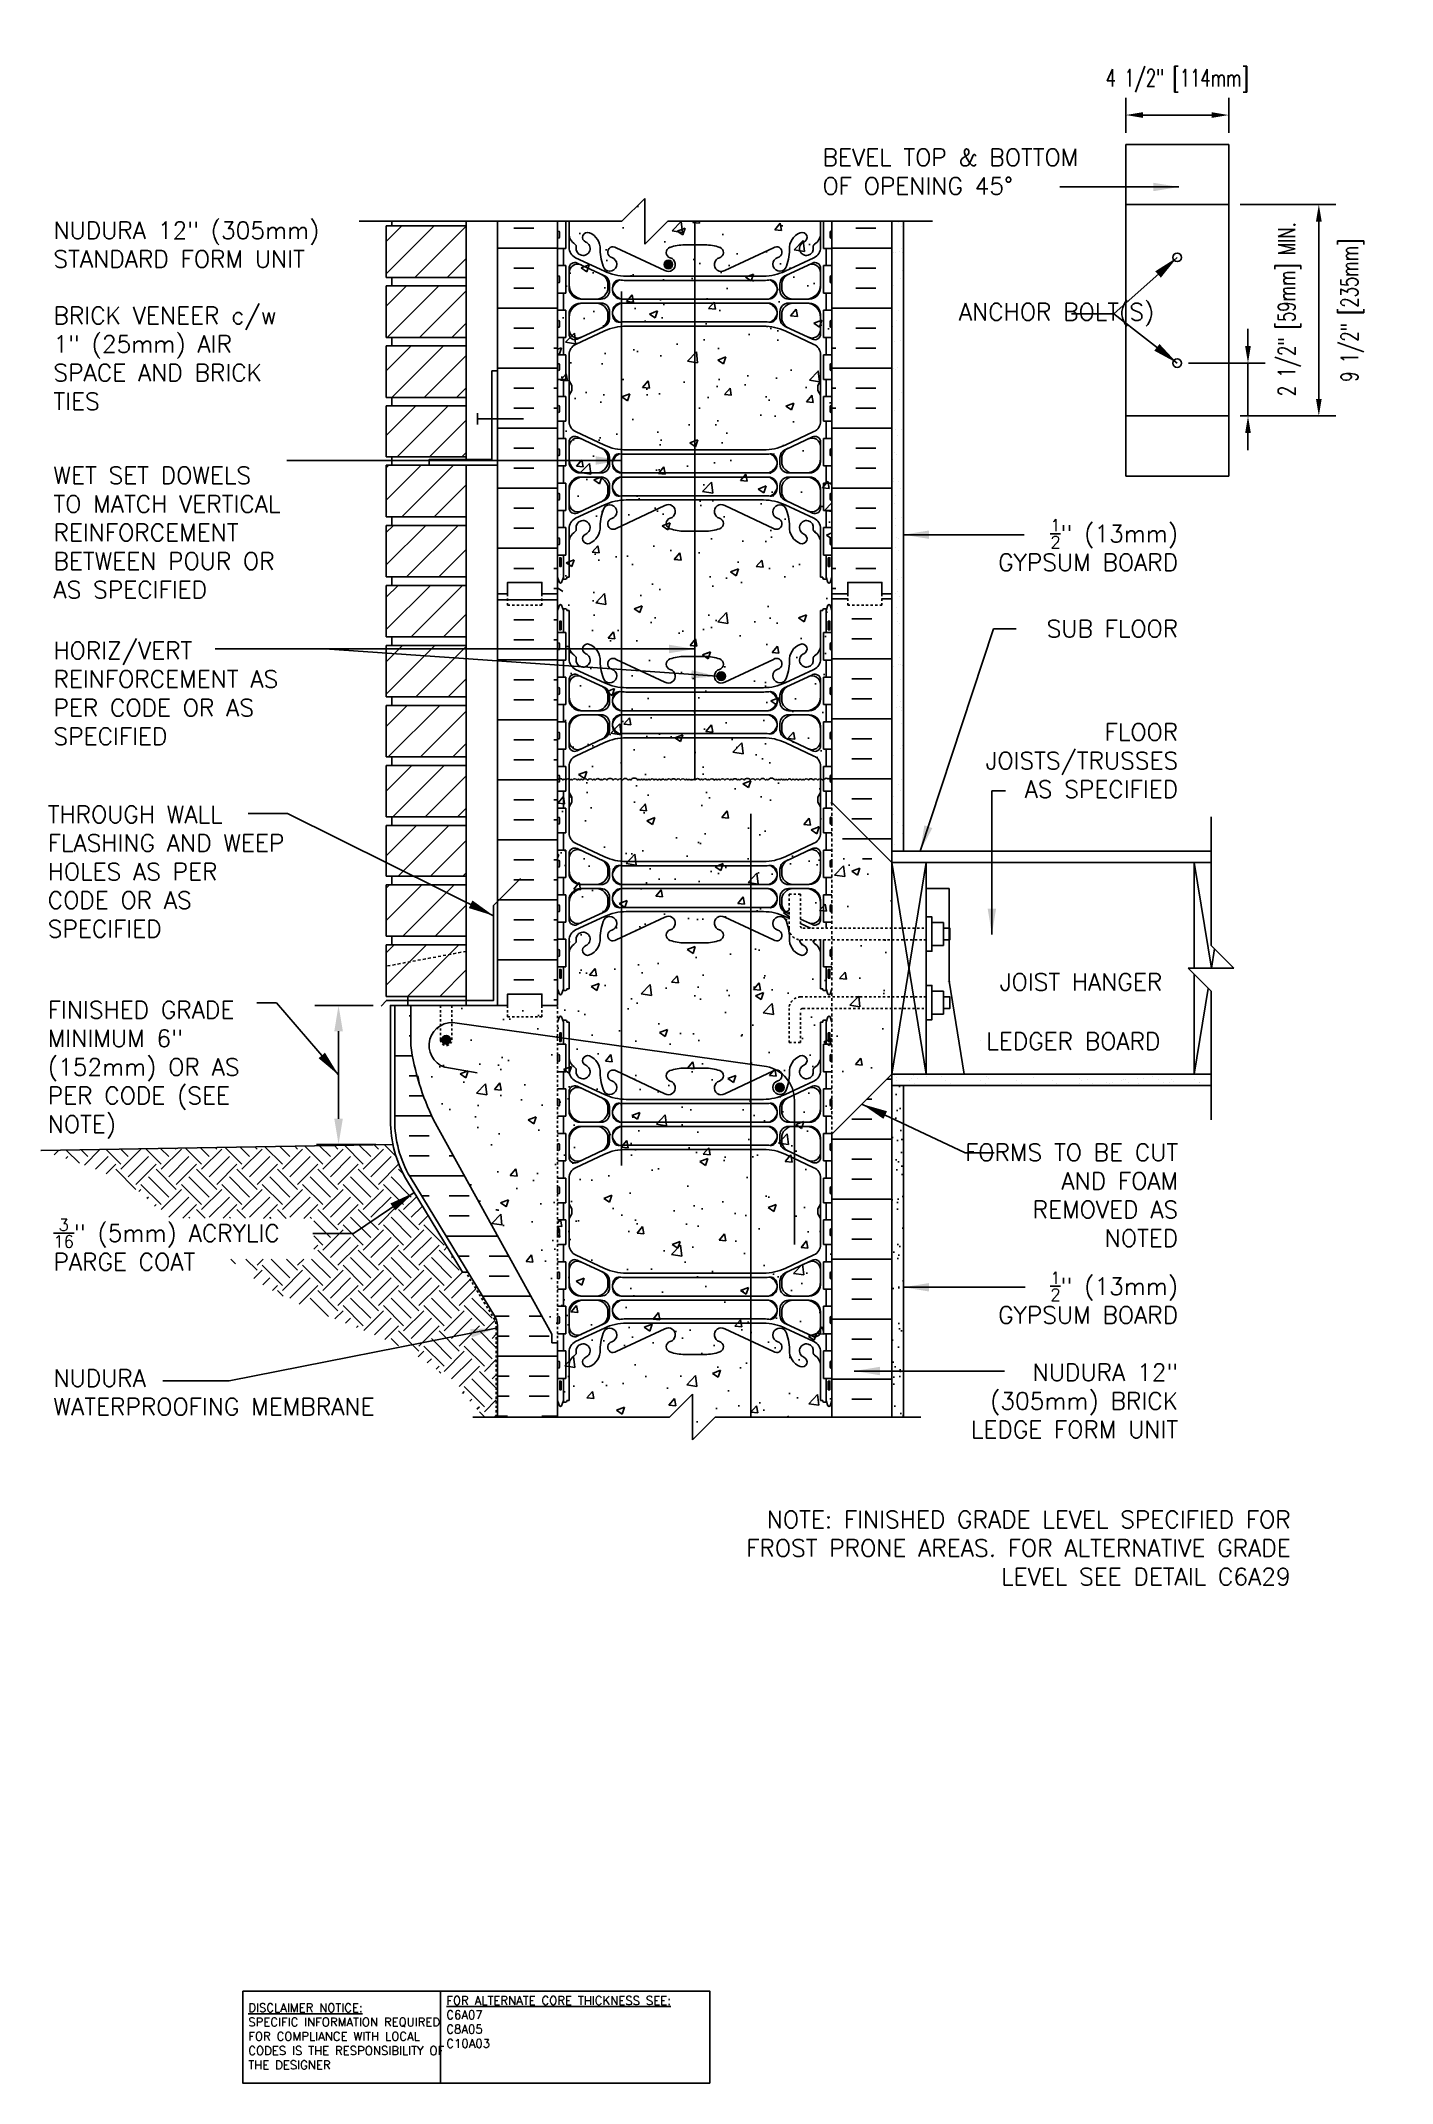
# Model space of a CAD drawing. Header units: inches. Extents: x 112.5 to 171.6, y -23.4 to 65.9.
import ezdxf
from ezdxf.enums import TextEntityAlignment as Align

# ---------------------------------------------------------------- set-up
doc = ezdxf.new("R2010")
doc.units = ezdxf.units.IN
doc.header["$LTSCALE"] = 0.5
doc.header["$MEASUREMENT"] = 0
for name, pattern in [('DASHED2', [0.375, 0.25, -0.125]), ('DASHEDX2', [1.5, 1, -0.5]), ('HIDDEN2', [0.1875, 0.125, -0.0625])]:
    doc.linetypes.add(name, pattern=pattern)
for name, color, linetype in [('HATCH', 12, 'Continuous'), ('Hidden2', 12, 'HIDDEN2'), ('LINE15', 9, 'Continuous'), ('LINE18', 9, 'Continuous'), ('line25', 2, 'Continuous'), ('LINE3', 3, 'Continuous'), ('LINE50', 5, 'Continuous'), ('LINE9', 9, 'Continuous'), ('TEXT', 4, 'Continuous'), ('Web_Edge', 9, 'Continuous')]:
    doc.layers.add(name, color=color, linetype=linetype)
doc.styles.add('DIM', font='romans.shx', dxfattribs={"width": 0.7})
doc.styles.add('ROMANS', font='romans.shx', dxfattribs={"height": 1.125})
doc.styles.get("Standard").update_dxf_attribs({"font": 'romans.shx', "height": 1.125})
doc.dimstyles.new('ext_12', dxfattribs={"dimscale": 12, "dimtxt": 0.09375, "dimasz": 0.09375, "dimexe": 0.09375, "dimexo": 0.0625, "dimgap": 0.0625, "dimtad": 1, "dimdec": 1, "dimzin": 3, "dimdsep": 46, "dimlunit": 4, "dimtxsty": 'DIM', "dimcen": 0.09, "dimdle": 0.09375, "dimclrt": 4, "dimadec": 0, "dimazin": 0, "dimtfac": 1, "dimtdec": 1, "dimtmove": 2, "dimatfit": 3, "dimfxl": 0, "dimfrac": 2, "dimtolj": 1, "dimtzin": 0, "dimarcsym": 0})
doc.dimstyles.new('ext_8', dxfattribs={"dimscale": 8, "dimtxt": 0.09375, "dimasz": 0.09375, "dimexe": 0.09375, "dimexo": 0.0625, "dimgap": 0.0625, "dimtad": 1, "dimdec": 1, "dimzin": 3, "dimdsep": 46, "dimlunit": 4, "dimtxsty": 'DIM', "dimcen": 0.09, "dimdle": 0.09375, "dimclrt": 4, "dimadec": 0, "dimazin": 0, "dimtfac": 1, "dimtdec": 1, "dimtmove": 2, "dimatfit": 3, "dimfxl": 0, "dimfrac": 2, "dimtolj": 1, "dimtzin": 0, "dimarcsym": 0})

msp = doc.modelspace()

# ---------------------------------------------------------------- texts
at = {"layer": 'TEXT', "style": 'ROMANS'}
for s, p in [(' JOIST HANGER', (153.95, 24.763)), (' LEDGER BOARD', (153.358, 22.171))]:
    msp.add_text(s, height=0.75, dxfattribs=at).set_placement(p, align=Align.MIDDLE_LEFT)
at = {"layer": 'TEXT', "char_height": 0.75, "style": 'ROMANS'}
for s, insert, width, attachment_point in [('BEVEL TOP & BOTTOM \\POF OPENING 45%%D', (146.709, 60.198), 15.86519, 4), ('NUDURA 12" (305mm) STANDARD FORM UNIT', (113.067, 57.003), 13.25991, 4), ('ANCHOR BOLT(S)', (152.671, 53.939), 8.21011, 4), ('BRICK VENEER c/w 1" (25mm) AIR SPACE AND BRICK TIES', (113.067, 52.031), 12.32576, 4), ('WET SET DOWELS TO MATCH VERTICAL REINFORCEMENT BETWEEN POUR OR AS SPECIFIED', (113.067, 44.417), 11.01551, 4), ('\\A1;{\\H0.7x;\\S1/2;}" (13mm) GYPSUM BOARD', (162.265, 43.864), 9.7727, 6), ('\\A1;{\\H1x;SUB FLOOR}', (162.265, 40.215), 11.43486, 6), ('HORIZ/VERT REINFORCEMENT AS PER CODE OR AS SPECIFIED', (113.067, 37.382), 11.01551, 4), ('\\A1;FLOOR JOISTS/TRUSSES \\PAS SPECIFIED', (162.265, 34.443), 11.43486, 6), ('THROUGH WALL FLASHING AND WEEP HOLES AS PER CODE OR AS SPECIFIED', (112.818, 29.588), 11.43486, 4), ('FINISHED GRADE MINIMUM 6" (152mm) OR AS PER CODE (SEE NOTE)', (112.818, 20.92), 10.75183, 4), ('FORMS TO BE CUT AND FOAM REMOVED AS NOTED', (162.265, 15.435), 10.31704, 6), ('\\A1;{\\H0.7x;\\S3/16;}" (5mm) ACRYLIC PARGE COAT', (113.067, 13.277), 11.05913, 4), ('\\A1;{\\H0.7x;\\S1/2;}" (13mm) GYPSUM BOARD', (162.265, 10.955), 8.98388, 6), ('\\A1;NUDURA 12" (305mm) BRICK LEDGE FORM UNIT', (162.265, 6.441), 12.01823, 6), ('NUDURA \\PWATERPROOFING MEMBRANE ', (113.067, 6.815), 15.77119, 4), ('\\A1;NOTE: FINISHED GRADE LEVEL SPECIFIED FOR FROST PRONE AREAS. FOR ALTERNATIVE GRADE LEVEL SEE DETAIL C6A29', (167.186, 0.009), 27.2137, 6)]:
    msp.add_mtext(s, dxfattribs=dict(at, insert=insert, width=width, attachment_point=attachment_point))
at = {"layer": 'TEXT', "char_height": 0.375, "attachment_point": 4}
for s, insert, width in [('{\\LFOR ALTERNATE CORE THICKNESS SEE:\\P}C6A07\\PC8A05\\PC10A03', (130.253, -20.716), 15.5553), ('{\\LDISCLAIMER NOTICE:}\\PSPECIFIC INFORMATION REQUIRED FOR COMPLIANCE WITH LOCAL CODES IS THE RESPONSIBILITY OF THE DESIGNER', (121.591, -21.343), 9.3349)]:
    msp.add_mtext(s, dxfattribs=dict(at, insert=insert, width=width))

# ---------------------------------------------------------------- blocks, each defined once
blk = doc.blocks.new('*D1')
at = {"layer": 'Defpoints', "color": 0}
for p in [(162.223, 51.824), (165.318, 51.824), (164.473, 49.512)]:
    blk.add_point(p, dxfattribs=at)
at = {"layer": 'TEXT', "color": 0, "lineweight": -2}
for p, q in [((165.318, 52.574), (165.318, 53.324)), ((162.723, 51.824), (166.068, 51.824)), ((165.318, 49.512), (165.318, 51.824)), ((164.973, 49.512), (166.068, 49.512)), ((165.318, 48.762), (165.318, 48.012))]:
    blk.add_line(p, q, dxfattribs=at)
at = {"layer": 'TEXT', "color": 0}
for points in [[(165.193, 52.574), (165.443, 52.574), (165.318, 51.824)], [(165.193, 48.762), (165.443, 48.762), (165.318, 49.512)]]:
    blk.add_solid(points, dxfattribs=at)
at = {"layer": 'TEXT', "color": 4, "insert": (167.132, 54.182), "char_height": 0.75, "attachment_point": 5, "rotation": 90, "style": 'DIM'}
blk.add_mtext('\\A1;2 1/2" [59mm] MIN.', dxfattribs=at)
blk = doc.blocks.new('*D2')
at = {"layer": 'Defpoints', "color": 0}
for p in [(164.473, 58.762), (164.473, 49.512), (168.417, 49.512)]:
    blk.add_point(p, dxfattribs=at)
at = {"layer": 'TEXT', "color": 0, "lineweight": -2}
for p, q in [((164.973, 58.762), (169.167, 58.762)), ((168.417, 58.012), (168.417, 50.262)), ((164.973, 49.512), (169.167, 49.512))]:
    blk.add_line(p, q, dxfattribs=at)
at = {"layer": 'TEXT', "color": 0}
for points in [[(168.292, 58.012), (168.542, 58.012), (168.417, 58.762)], [(168.292, 50.262), (168.542, 50.262), (168.417, 49.512)]]:
    blk.add_solid(points, dxfattribs=at)
at = {"layer": 'TEXT', "color": 4, "insert": (169.88, 54.137), "char_height": 0.75, "attachment_point": 5, "rotation": 90, "style": 'DIM'}
blk.add_mtext('\\A1;9 1/2" [235mm]', dxfattribs=at)
blk = doc.blocks.new('*D3')
at = {"layer": 'Defpoints', "color": 0}
for p in [(159.973, 62.672), (159.973, 61.387), (164.473, 61.387)]:
    blk.add_point(p, dxfattribs=at)
at = {"layer": 'TEXT', "color": 0, "lineweight": -2}
for p, q in [((159.973, 61.887), (159.973, 63.422)), ((164.473, 61.887), (164.473, 63.422)), ((163.723, 62.672), (160.723, 62.672))]:
    blk.add_line(p, q, dxfattribs=at)
at = {"layer": 'TEXT', "color": 0}
for points in [[(160.723, 62.797), (160.723, 62.547), (159.973, 62.672)], [(163.723, 62.797), (163.723, 62.547), (164.473, 62.672)]]:
    blk.add_solid(points, dxfattribs=at)
at = {"layer": 'TEXT', "color": 4, "insert": (162.223, 64.172), "char_height": 0.75, "attachment_point": 5, "style": 'DIM'}
blk.add_mtext('\\A1;4 1/2" [114mm]', dxfattribs=at)

# ---------------------------------------------------------------- dimensions: what is measured, and where the dimension line sits
at = {"layer": 'TEXT'}
dim = msp.add_linear_dim(base=(159.973, 62.672), p1=(164.473, 61.387), p2=(159.973, 61.387), dimstyle='ext_8', dxfattribs=at)
dim.commit()
dim.dimension.update_dxf_attribs({"geometry": '*D3', "text_midpoint": (162.223, 64.172), "dimtype": 160})
dim = msp.add_linear_dim(base=(168.416621869, 49.511606051), p1=(164.472862074, 58.761606051), p2=(164.472862074, 49.511606051), angle=90, dimstyle='ext_8', dxfattribs=at)
dim.commit()
dim.dimension.update_dxf_attribs({"geometry": '*D2', "text_midpoint": (169.879782665, 54.136606051), "dimtype": 160})
dim = msp.add_linear_dim(base=(165.318, 51.824), p1=(164.473, 49.512), p2=(162.223, 51.824), angle=90, text='<> MIN.', dimstyle='ext_8', dxfattribs=at)
dim.commit()
dim.dimension.update_dxf_attribs({"geometry": '*D1', "text_midpoint": (167.132, 54.182), "dimtype": 160})

# ---------------------------------------------------------------- hatches: boundary and pattern name
at = {"layer": 'HATCH', "linetype": 'Continuous'}
h = msp.add_hatch(dxfattribs=at)
h.set_pattern_fill('AR-CONC', color=256, scale=0.5, style=0)
edge = h.paths.add_edge_path()
edge.add_line((147.121, 41.734), (147.121, 58.028))
edge.add_line((147.121, 58.028), (139.934, 58.028))
edge.add_line((139.934, 58.028), (138.934, 57.028))
edge.add_line((138.934, 57.028), (138.934, 58.028))
edge.add_line((138.934, 58.028), (138.934, 59.028))
edge.add_line((138.934, 59.028), (137.934, 58.028))
edge.add_line((137.934, 58.028), (135.121, 58.028))
edge.add_line((135.121, 58.028), (135.121, 41.991))
edge.add_line((135.121, 41.991), (135.146, 41.975))
edge.add_line((135.146, 41.975), (135.121, 41.975))
edge.add_line((135.121, 41.975), (135.121, 41.734))
edge.add_line((135.121, 41.734), (135.121, 33.6))
edge.add_spline(control_points=[(135.121, 33.6), (135.247, 33.536), (135.444, 33.434), (135.701, 33.721), (136.054, 33.426), (136.421, 33.699), (136.675, 33.426), (136.934, 33.62), (137.182, 33.409), (137.38, 33.549), (137.563, 33.566), (137.651, 33.442), (137.789, 33.405), (137.892, 33.529), (138.021, 33.578), (138.138, 33.614), (138.2, 33.59), (138.234, 33.547), (138.25, 33.492), (138.321, 33.467), (138.416, 33.443), (138.567, 33.434), (138.69, 33.509), (138.798, 33.517), (138.867, 33.529), (138.949, 33.513), (139.044, 33.468), (139.129, 33.429), (139.221, 33.424), (139.254, 33.514), (139.358, 33.531), (139.425, 33.592), (139.505, 33.584), (139.594, 33.587), (139.698, 33.583), (139.779, 33.545), (139.897, 33.482), (140.061, 33.469), (140.214, 33.536), (140.347, 33.612), (140.484, 33.629), (140.608, 33.636), (140.698, 33.609), (140.75, 33.522), (140.857, 33.456), (141.05, 33.396), (141.206, 33.472), (141.31, 33.523)], knot_values=[0, 0, 0, 0, 0.36882, 0.580962, 0.956064, 1.413946, 1.635694, 1.852394, 2.204033, 2.360582, 2.542219, 2.677797, 2.79395, 2.907785, 3.117226, 3.20968, 3.262351, 3.303115, 3.370216, 3.421138, 3.515057, 3.674522, 3.85319, 3.927977, 3.999794, 4.060692, 4.173001, 4.317056, 4.339836, 4.436406, 4.53825, 4.640095, 4.685656, 4.773056, 4.912503, 4.988734, 5.039656, 5.313971, 5.43662, 5.538465, 5.77077, 5.839112, 5.911139, 6.039898, 6.121993, 6.287819, 6.61794, 6.61794, 6.61794, 6.61794], degree=3, periodic=0)
edge.add_spline(control_points=[(141.31, 33.523), (141.324, 33.529), (141.372, 33.545), (141.425, 33.592), (141.505, 33.584), (141.594, 33.587), (141.698, 33.583), (141.779, 33.545), (141.897, 33.482), (142.061, 33.469), (142.214, 33.536), (142.347, 33.612), (142.484, 33.629), (142.608, 33.636), (142.698, 33.608), (142.749, 33.522), (142.857, 33.455), (143.013, 33.42), (143.142, 33.408), (143.31, 33.523)], knot_values=[4.491613, 4.491613, 4.491613, 4.491613, 4.53825, 4.640095, 4.685656, 4.773056, 4.912503, 4.988734, 5.039656, 5.313971, 5.43662, 5.538465, 5.77077, 5.839112, 5.911139, 6.039898, 6.121993, 6.287819, 6.511014, 6.511014, 6.511014, 6.511014], degree=3, periodic=0)
edge.add_spline(control_points=[(143.31, 33.523), (143.324, 33.529), (143.372, 33.545), (143.425, 33.592), (143.505, 33.584), (143.594, 33.587), (143.698, 33.583), (143.779, 33.545), (143.897, 33.482), (144.061, 33.469), (144.214, 33.536), (144.347, 33.612), (144.484, 33.629), (144.608, 33.636), (144.698, 33.608), (144.749, 33.522), (144.857, 33.455), (145.013, 33.42), (145.142, 33.408), (145.216, 33.401)], knot_values=[4.491613, 4.491613, 4.491613, 4.491613, 4.53825, 4.640095, 4.685656, 4.773056, 4.912503, 4.988734, 5.039656, 5.313971, 5.43662, 5.538465, 5.77077, 5.839112, 5.911139, 6.039898, 6.121993, 6.287819, 6.511014, 6.511014, 6.511014, 6.511014], degree=3, periodic=0)
edge.add_spline(control_points=[(145.216, 33.401), (145.29, 33.408), (145.418, 33.42), (145.574, 33.455), (145.682, 33.522), (145.733, 33.608), (145.823, 33.636), (145.947, 33.629), (146.084, 33.612), (146.217, 33.536), (146.37, 33.469), (146.534, 33.482), (146.652, 33.545), (146.733, 33.583), (146.837, 33.587), (146.926, 33.584), (147.007, 33.592), (147.059, 33.545), (147.107, 33.529), (147.121, 33.523)], knot_values=[4.491613, 4.491613, 4.491613, 4.491613, 4.714808, 4.880634, 4.962729, 5.091488, 5.163515, 5.231857, 5.464162, 5.566007, 5.688656, 5.962971, 6.013893, 6.090124, 6.229571, 6.316971, 6.362532, 6.464377, 6.511014, 6.511014, 6.511014, 6.511014], degree=3, periodic=0)
edge.add_line((147.121, 33.523), (147.121, 41.734))
at = {"layer": 'HATCH'}
h = msp.add_hatch(dxfattribs=at)
h.set_pattern_fill('INSUL', color=256, scale=7, style=0)
h.set_pattern_definition([(0, (-2791.0402, -373.275), (0, 2.625), []), (0, (-2791.0402, -372.4), (0, 2.625), [0.875, -0.875]), (0, (-2791.0402, -371.525), (0, 2.625), [0.875, -0.875])])
h.paths.add_polyline_path([(132.496, 23.734), (132.934, 23.734), (132.934, 24.234), (134.434, 24.234), (134.434, 23.734), (135.121, 23.734), (135.121, 41.734), (134.434, 41.734), (134.434, 42.234), (132.934, 42.234), (132.934, 41.734), (132.496, 41.734)])
h = msp.add_hatch(dxfattribs=at)
h.set_pattern_fill('INSUL', color=256, scale=7, style=0)
h.set_pattern_definition([(0, (27.2317, -8.359), (0, 2.625), []), (0, (27.2317, -7.484), (0, 2.625), [0.875, -0.875]), (0, (27.2317, -6.609), (0, 2.625), [0.875, -0.875])])
h.paths.add_polyline_path([(149.746, 41.734), (149.309, 41.734), (149.309, 41.234), (147.809, 41.234), (147.809, 41.734), (147.121, 41.734), (147.121, 31.484), (149.746, 28.859), (149.746, 29.984)])
h.paths.add_polyline_path([(149.746, 20.734), (147.121, 18.109), (147.121, 5.734), (149.746, 5.734)])
at = {"layer": 'HATCH', "linetype": 'Continuous'}
h = msp.add_hatch(dxfattribs=at)
h.set_pattern_fill('AR-CONC', color=256, scale=0.5, style=0)
edge = h.paths.add_edge_path()
edge.add_line((147.121, 26.609), (145.746, 26.609))
edge.add_arc((145.746, 27.109), 0.5, 180, 270, ccw=False)
edge.add_line((145.246, 27.109), (145.246, 28.609))
edge.add_line((145.246, 28.609), (145.746, 28.609))
edge.add_line((145.746, 28.609), (145.746, 27.209))
edge.add_arc((145.846, 27.209), 0.1, 180, 270)
edge.add_line((145.846, 27.109), (147.121, 27.109))
edge.add_line((147.121, 27.109), (147.121, 32.609))
edge.add_line((147.121, 32.609), (147.121, 33.523))
edge.add_spline(control_points=[(147.121, 33.523), (147.107, 33.529), (147.059, 33.545), (147.007, 33.592), (146.926, 33.584), (146.837, 33.587), (146.733, 33.583), (146.652, 33.545), (146.534, 33.482), (146.37, 33.469), (146.217, 33.536), (146.084, 33.612), (145.947, 33.629), (145.823, 33.636), (145.733, 33.608), (145.682, 33.522), (145.574, 33.455), (145.418, 33.42), (145.29, 33.408), (145.216, 33.401)], knot_values=[4.491613, 4.491613, 4.491613, 4.491613, 4.53825, 4.640095, 4.685656, 4.773056, 4.912503, 4.988734, 5.039656, 5.313971, 5.43662, 5.538465, 5.77077, 5.839112, 5.911139, 6.039898, 6.121993, 6.287819, 6.511014, 6.511014, 6.511014, 6.511014], degree=3, periodic=0)
edge.add_spline(control_points=[(145.216, 33.401), (145.142, 33.408), (145.013, 33.42), (144.857, 33.455), (144.749, 33.522), (144.698, 33.608), (144.608, 33.636), (144.484, 33.629), (144.347, 33.612), (144.214, 33.536), (144.061, 33.469), (143.897, 33.482), (143.779, 33.545), (143.698, 33.583), (143.594, 33.587), (143.505, 33.584), (143.425, 33.592), (143.372, 33.545), (143.324, 33.529), (143.31, 33.523)], knot_values=[4.491613, 4.491613, 4.491613, 4.491613, 4.714808, 4.880634, 4.962729, 5.091488, 5.163515, 5.231857, 5.464162, 5.566007, 5.688656, 5.962971, 6.013893, 6.090124, 6.229571, 6.316971, 6.362532, 6.464377, 6.511014, 6.511014, 6.511014, 6.511014], degree=3, periodic=0)
edge.add_spline(control_points=[(143.31, 33.523), (143.142, 33.408), (143.013, 33.42), (142.857, 33.455), (142.749, 33.522), (142.698, 33.608), (142.608, 33.636), (142.484, 33.629), (142.347, 33.612), (142.214, 33.536), (142.061, 33.469), (141.897, 33.482), (141.779, 33.545), (141.698, 33.583), (141.594, 33.587), (141.505, 33.584), (141.425, 33.592), (141.372, 33.545), (141.324, 33.529), (141.31, 33.523)], knot_values=[4.491613, 4.491613, 4.491613, 4.491613, 4.714808, 4.880634, 4.962729, 5.091488, 5.163515, 5.231857, 5.464162, 5.566007, 5.688656, 5.962971, 6.013893, 6.090124, 6.229571, 6.316971, 6.362532, 6.464377, 6.511014, 6.511014, 6.511014, 6.511014], degree=3, periodic=0)
edge.add_spline(control_points=[(141.31, 33.523), (141.206, 33.472), (141.05, 33.396), (140.857, 33.456), (140.75, 33.522), (140.698, 33.609), (140.608, 33.636), (140.484, 33.629), (140.347, 33.612), (140.214, 33.536), (140.061, 33.469), (139.897, 33.482), (139.779, 33.545), (139.698, 33.583), (139.594, 33.587), (139.505, 33.584), (139.425, 33.592), (139.358, 33.531), (139.254, 33.514), (139.221, 33.424), (139.129, 33.429), (139.044, 33.468), (138.949, 33.513), (138.867, 33.529), (138.798, 33.517), (138.69, 33.509), (138.567, 33.434), (138.416, 33.443), (138.321, 33.467), (138.25, 33.492), (138.234, 33.547), (138.2, 33.59), (138.138, 33.614), (138.021, 33.578), (137.892, 33.529), (137.789, 33.405), (137.651, 33.442), (137.563, 33.566), (137.38, 33.549), (137.182, 33.409), (136.934, 33.62), (136.675, 33.426), (136.421, 33.699), (136.054, 33.426), (135.701, 33.721), (135.444, 33.434), (135.247, 33.536), (135.121, 33.6)], knot_values=[0, 0, 0, 0, 0.330121, 0.495947, 0.578042, 0.706801, 0.778828, 0.84717, 1.079475, 1.18132, 1.303969, 1.578284, 1.629206, 1.705437, 1.844884, 1.932284, 1.977845, 2.07969, 2.181534, 2.278104, 2.300884, 2.444939, 2.557248, 2.618146, 2.689963, 2.76475, 2.943417, 3.102883, 3.196802, 3.247724, 3.314825, 3.355589, 3.40826, 3.500714, 3.710155, 3.82399, 3.940143, 4.075721, 4.257358, 4.413907, 4.765546, 4.982246, 5.203994, 5.661876, 6.036978, 6.24912, 6.61794, 6.61794, 6.61794, 6.61794], degree=3, periodic=0)
edge.add_line((135.121, 33.6), (135.121, 23.734))
edge.add_line((135.121, 23.734), (135.121, 8.984))
edge.add_line((135.121, 8.984), (135.121, 5.734))
edge.add_line((135.121, 5.734), (140.013, 5.734))
edge.add_line((140.013, 5.734), (141.013, 6.734))
edge.add_line((141.013, 6.734), (141.013, 5.734))
edge.add_line((141.013, 5.734), (141.013, 4.734))
edge.add_line((141.013, 4.734), (142.013, 5.734))
edge.add_line((142.013, 5.734), (147.121, 5.734))
edge.add_line((147.121, 5.734), (147.121, 18.109))
edge.add_line((147.121, 18.109), (147.121, 23.609))
edge.add_line((147.121, 23.609), (145.846, 23.609))
edge.add_arc((145.846, 23.509), 0.1, 90, 180)
edge.add_line((145.746, 23.509), (145.746, 22.109))
edge.add_line((145.746, 22.109), (145.246, 22.109))
edge.add_line((145.246, 22.109), (145.246, 23.609))
edge.add_arc((145.746, 23.609), 0.5, 90, 180, ccw=False)
edge.add_line((145.746, 24.109), (147.121, 24.109))
edge.add_line((147.121, 24.109), (147.121, 26.609))
at = {"layer": 'HATCH'}
h = msp.add_hatch(dxfattribs=at)
h.set_pattern_fill('AR-CONC', color=256, scale=0.5, style=0)
h.set_pattern_definition([(50, (13.6974, -129.9048), (3.5863, -0.31376), [0.375, -4.125]), (355, (13.6974, -129.9048), (-0.693757, 3.76096), [0.3, -3.3]), (100.4514, (13.9962, -129.931), (2.892547, 3.4472), [0.3187, -3.50571]), (46.1842, (13.6974, -128.905), (5.336205, -0.827595), [0.5625, -6.1875]), (96.6356, (14.142, -128.974), (4.67331, 4.87059), [0.47805, -5.25856]), (351.1842, (13.6974, -128.905), (4.67331, 4.8706), [0.45, -4.95]), (21, (14.1974, -129.1548), (2.984535, -2.013094), [0.375, -4.125]), (326, (14.1974, -129.1548), (1.216577, 3.62575), [0.3, -3.3]), (71.4514, (14.446, -129.3226), (4.201113, 1.61265), [0.3187, -3.50571]), (37.5, (13.6974, -129.9048), (0.060799, 1.664469), [0, -3.26, 0, -3.35, 0, -3.3125]), (7.5, (13.6974, -129.9048), (1.315348, 1.972059), [0, -1.91, 0, -3.185, 0, -1.2625]), (327.5, (12.5824, -129.9048), (2.669112, -0.112774), [0, -1.25, 0, -3.9, 0, -5.175]), (317.5, (12.0824, -129.9048), (2.91593, 0.500525), [0, -1.625, 0, -2.59, 0, -3.675])])
h.paths.add_polyline_path([(149.746, 27.422), (147.121, 27.422), (147.121, 23.297), (149.746, 23.297)])
h.paths.add_polyline_path([(149.746, 21.859), (149.746, 22.797), (147.121, 22.797), (147.121, 19.234)])
h.paths.add_polyline_path([(147.121, 31.484), (147.121, 27.922), (149.746, 27.922), (149.746, 28.859)])
h = msp.add_hatch(dxfattribs=at)
h.set_pattern_fill('INSUL', color=256, scale=7, style=0)
h.set_pattern_definition([(0, (-2867.3693, -416.8478), (0, 2.625), []), (0, (-2867.3693, -415.9728), (0, 2.625), [0.875, -0.875]), (0, (-2867.3693, -415.0978), (0, 2.625), [0.875, -0.875])])
h.paths.add_polyline_path([(129.696, 18.734, -0.079579), (128.696, 21.984), (128.696, 23.734), (127.996, 23.734), (127.996, 18.734, 0.131652), (128.666, 16.234), (132.404, 10.084, -0.10438), (132.496, 9.609), (132.496, 5.734), (132.934, 5.734), (132.934, 6.234), (134.434, 6.234), (134.434, 5.734), (135.121, 5.734), (135.121, 8.984), (134.871, 8.984), (134.871, 9.359)])
h = msp.add_hatch(dxfattribs=at)
h.set_pattern_fill('AR-CONC', color=256, scale=0.5, style=0)
h.set_pattern_definition([(50, (-2867.3693, -416.8478), (3.586301, -0.3137607), [0.375, -4.125]), (355, (-2867.3693, -416.848), (-0.6937567, 3.7609607), [0.3, -3.3]), (100.4514, (-2867.0705, -416.874), (2.892547, 3.4471977), [0.318701, -3.5057106]), (46.1842, (-2867.3693, -415.848), (5.336205, -0.827595), [0.5625, -6.1875]), (96.6356, (-2866.9247, -415.917), (4.6733135, 4.870589), [0.478051, -5.258565]), (351.1842, (-2867.3693, -415.848), (4.67331, 4.870593), [0.45, -4.95]), (21, (-2866.8693, -416.0978), (2.9845353, -2.0130945), [0.375, -4.125]), (326, (-2866.8693, -416.098), (1.2165767, 3.6257502), [0.3, -3.3]), (71.4514, (-2866.6206, -416.2656), (4.201113, 1.6126525), [0.318701, -3.5057106]), (37.5, (-2867.3693, -416.8478), (0.0607993, 1.66446927), [0, -3.26, 0, -3.35, 0, -3.3125]), (7.5, (-2867.3693, -416.8478), (1.3153477, 1.9720586), [0, -1.91, 0, -3.185, 0, -1.2625]), (327.5, (-2868.4843, -416.8478), (2.6691122, -0.11277436), [0, -1.25, 0, -3.9, 0, -5.175]), (317.5, (-2868.9843, -416.8478), (2.9159308, 0.500525), [0, -1.625, 0, -2.59, 0, -3.675])])
h.paths.add_polyline_path([(134.871, 9.359), (134.871, 8.984), (135.121, 8.984), (135.121, 23.734), (130.496, 23.734), (130.496, 22.234, -1), (129.996, 22.234), (129.996, 23.734), (128.696, 23.734), (128.696, 21.984, 0.079579), (129.696, 18.734)])
h = msp.add_hatch(dxfattribs=at)
h.set_pattern_fill('AR-SAND', color=256, scale=0.5, style=0)
h.set_pattern_definition([(37.5, (127.32, -7.1404), (-0.031497, 0.963412), [0, -0.76, 0, -0.85, 0, -0.8125]), (7.5, (127.32, -7.1404), (0.88489, 1.411073), [0, -0.41, 0, -0.685, 0, -0.2625]), (327.5, (126.705, -7.1404), (1.55707, 0.00283), [0, -0.25, 0, -0.9, 0, -1.175]), (317.5, (126.705, -7.1404), (1.503063, 0.43884), [0, -0.125, 0, -0.59, 0, -0.675])])
h.paths.add_polyline_path([(150.246, 19.923), (150.153, 20.234), (149.746, 20.234), (149.746, 5.734), (150.246, 5.734)])
h = msp.add_hatch(dxfattribs=at)
h.set_pattern_fill('EARTH', color=256, scale=5, angle=45, style=0)
edge = h.paths.add_edge_path()
edge.add_spline(control_points=[(120.797, 12.645), (121.545, 11.97), (124.262, 10.078), (128.79, 9.233), (131.231, 6.481), (131.894, 5.734)], knot_values=[0, 0, 0, 0, 1.96074, 9.898371, 12.854753, 12.854753, 12.854753, 12.854753], degree=3, periodic=0)
edge.add_line((131.894, 5.734), (132.436, 5.734))
edge.add_line((132.436, 5.734), (132.436, 9.617))
edge.add_arc((131.484, 9.634), 0.952, 358.95484, 381.97412)
edge.add_line((132.367, 9.991), (131.099, 12.077))
edge.add_line((131.099, 12.077), (130.956, 12.077))
edge.add_line((130.956, 12.077), (128.505, 16.109))
edge.add_arc((132.996, 18.705), 5.187, 191.64391, 210.02356, ccw=False)
edge.add_line((127.916, 17.658), (112.516, 17.389))
edge.add_spline(control_points=[(112.516, 17.389), (113.791, 16.989), (115.491, 16.455), (116.971, 15.532), (118.008, 14.436)], knot_values=[17.541452, 17.541452, 17.541452, 17.541452, 21.506195, 22.826916, 22.826916, 22.826916, 22.826916], degree=3, periodic=0)
edge.add_line((118.008, 14.436), (124.451, 14.42))
edge.add_line((124.451, 14.42), (124.451, 12.645))
edge.add_line((124.451, 12.645), (120.797, 12.645))
at = {"layer": 'LINE3'}
for points in [[(139.776, 56.135, 1), (140.151, 56.135, 1)], [(142.092, 38.135, 1), (142.467, 38.135, 1)], [(130.434, 22.234, 1), (130.059, 22.234, 1)], [(145.027, 20.146, 1), (144.652, 20.146, 1)]]:
    msp.add_hatch(color=256, dxfattribs=at).paths.add_polyline_path(points)

# ---------------------------------------------------------------- linework, layer by layer
at = {"layer": 'HATCH'}
for p, q in [((127.621, 57.144), (128.303, 57.825)), ((127.621, 55.73), (129.692, 57.8)), ((128.881, 55.575), (131.106, 57.8)), ((133.21, 57.725), (134.085, 57.725)), ((149.033, 57.725), (148.158, 57.725)), ((150.013, 57.987), (150.013, 57.987)), ((150.148, 57.78), (150.148, 57.78)), ((130.295, 55.575), (131.121, 56.401)), ((132.496, 56.85), (135.121, 56.85)), ((149.746, 56.85), (147.121, 56.85)), ((149.807, 56.665), (149.807, 56.665)), ((149.919, 56.659), (149.919, 56.659)), ((150.067, 56.699), (150.067, 56.699)), ((150.18, 56.817), (150.18, 56.817)), ((150.207, 56.682), (150.207, 56.682)), ((133.21, 55.975), (134.085, 55.975)), ((149.033, 55.975), (148.158, 55.975)), ((150.112, 55.541), (150.112, 55.541)), ((150.211, 55.853), (150.211, 55.853)), ((127.621, 54.315), (128.506, 55.2)), ((127.67, 52.95), (129.92, 55.2)), ((129.084, 52.95), (131.121, 54.987)), ((133.21, 55.1), (134.085, 55.1)), ((149.033, 55.1), (148.158, 55.1)), ((149.821, 55.22), (149.821, 55.22)), ((150.243, 54.89), (150.243, 54.89)), ((132.496, 54.225), (135.121, 54.225)), ((149.746, 54.225), (147.121, 54.225)), ((149.929, 53.669), (149.929, 53.669)), ((150.05, 54.108), (150.05, 54.108)), ((130.499, 52.95), (131.121, 53.573)), ((133.21, 53.35), (134.085, 53.35)), ((149.033, 53.35), (148.158, 53.35)), ((149.778, 53.443), (149.778, 53.443)), ((149.844, 52.786), (149.844, 52.786)), ((150.104, 52.821), (150.104, 52.821)), ((127.621, 51.487), (128.709, 52.575)), ((127.874, 50.325), (130.124, 52.575)), ((129.288, 50.325), (131.121, 52.159)), ((133.21, 52.475), (134.085, 52.475)), ((134.96, 52.475), (135.121, 52.475)), ((147.283, 52.475), (147.121, 52.475)), ((149.033, 52.475), (148.158, 52.475)), ((132.496, 51.6), (135.121, 51.6)), ((149.746, 51.6), (147.121, 51.6)), ((149.767, 51.782), (149.767, 51.782)), ((149.798, 51.609), (149.798, 51.609)), ((149.89, 51.525), (149.89, 51.525)), ((149.978, 51.648), (149.978, 51.648)), ((130.702, 50.325), (131.121, 50.744)), ((133.21, 50.725), (134.085, 50.725)), ((134.96, 50.725), (135.121, 50.725)), ((147.283, 50.725), (147.121, 50.725)), ((149.033, 50.725), (148.158, 50.725)), ((150.087, 50.229), (150.087, 50.229)), ((150.17, 50.53), (150.17, 50.53)), ((127.621, 48.659), (128.913, 49.95)), ((128.107, 47.73), (130.327, 49.95)), ((129.521, 47.73), (131.121, 49.33)), ((133.21, 49.85), (134.085, 49.85)), ((134.96, 49.85), (135.121, 49.85)), ((147.283, 49.85), (147.121, 49.85)), ((149.033, 49.85), (148.158, 49.85)), ((149.846, 49.749), (149.846, 49.749)), ((132.496, 48.975), (135.121, 48.975)), ((149.746, 48.975), (147.121, 48.975)), ((149.757, 48.592), (149.757, 48.592)), ((149.881, 48.907), (149.881, 48.907)), ((149.987, 48.658), (149.987, 48.658)), ((150.142, 48.942), (150.142, 48.942)), ((127.621, 47.244), (127.732, 47.355)), ((127.621, 45.83), (129.146, 47.355)), ((130.935, 47.73), (131.121, 47.916)), ((133.21, 48.1), (134.085, 48.1)), ((149.033, 48.1), (148.158, 48.1)), ((149.789, 47.629), (149.789, 47.629)), ((149.866, 47.915), (149.866, 47.915)), ((149.958, 47.83), (149.958, 47.83)), ((128.31, 45.105), (130.535, 47.33)), ((129.725, 45.105), (131.121, 46.502)), ((133.21, 47.225), (134.085, 47.225)), ((149.033, 47.225), (148.158, 47.225)), ((149.82, 46.665), (149.82, 46.665)), ((149.825, 46.771), (149.825, 46.771)), ((150.036, 46.637), (150.036, 46.637)), ((132.496, 46.35), (135.121, 46.35)), ((149.746, 46.35), (147.121, 46.35)), ((149.852, 45.702), (149.852, 45.702)), ((149.915, 46.054), (149.915, 46.054)), ((150.124, 46.35), (150.124, 46.35)), ((127.621, 44.416), (127.935, 44.73)), ((127.621, 43.002), (129.35, 44.73)), ((128.514, 42.48), (130.764, 44.73)), ((133.21, 45.475), (134.085, 45.475)), ((149.033, 45.475), (148.158, 45.475)), ((149.883, 44.738), (149.883, 44.738)), ((149.918, 45.029), (149.918, 45.029)), ((150.179, 45.063), (150.179, 45.063)), ((150.229, 45.519), (150.229, 45.519)), ((133.21, 44.6), (134.085, 44.6)), ((149.033, 44.6), (148.158, 44.6)), ((149.915, 43.775), (149.915, 43.775)), ((149.934, 44.22), (149.934, 44.22)), ((150.026, 44.135), (150.026, 44.135)), ((129.928, 42.48), (131.121, 43.673)), ((132.496, 43.725), (135.121, 43.725)), ((149.746, 43.725), (147.121, 43.725)), ((150.045, 43.647), (150.045, 43.647)), ((127.621, 41.587), (128.139, 42.105)), ((127.621, 40.173), (129.553, 42.105)), ((128.717, 39.855), (130.967, 42.105)), ((133.21, 42.85), (134.085, 42.85)), ((134.96, 42.85), (135.121, 42.85)), ((134.96, 41.975), (135.121, 41.975)), ((135.121, 41.991), (135.344, 41.841)), ((135.256, 42.571), (135.256, 42.571)), ((147.283, 42.85), (147.121, 42.85)), ((147.283, 41.975), (147.121, 41.975)), ((149.033, 42.85), (148.158, 42.85)), ((149.755, 42.418), (149.755, 42.418)), ((149.946, 42.812), (149.946, 42.812)), ((149.983, 42.359), (149.983, 42.359)), ((150.161, 42.471), (150.161, 42.471)), ((149.883, 41.76), (149.883, 41.76)), ((149.956, 41.15), (149.956, 41.15)), ((149.978, 41.848), (149.978, 41.848)), ((150.094, 41.626), (150.094, 41.626)), ((150.216, 41.184), (150.216, 41.184)), ((130.131, 39.855), (131.121, 40.845)), ((150.003, 40.525), (150.003, 40.525)), ((150.009, 40.885), (150.009, 40.885)), ((150.095, 40.44), (150.095, 40.44)), ((127.621, 38.759), (128.342, 39.48)), ((127.621, 37.345), (129.756, 39.48)), ((128.921, 37.23), (131.121, 39.431)), ((150.041, 39.921), (150.041, 39.921)), ((149.792, 38.539), (149.792, 38.539)), ((150.051, 38.664), (150.051, 38.664)), ((150.072, 38.958), (150.072, 38.958)), ((150.104, 38.636), (150.104, 38.636)), ((150.198, 38.593), (150.198, 38.593)), ((130.335, 37.23), (131.121, 38.016)), ((149.748, 37.867), (149.748, 37.867)), ((150.104, 37.995), (150.104, 37.995)), ((127.621, 35.931), (128.546, 36.855)), ((127.71, 34.605), (129.935, 36.83)), ((149.941, 36.749), (149.941, 36.749)), ((149.993, 37.271), (149.993, 37.271)), ((150.071, 36.83), (150.071, 36.83)), ((150.135, 37.031), (150.135, 37.031)), ((150.163, 36.745), (150.163, 36.745)), ((129.124, 34.605), (131.121, 36.602)), ((149.775, 35.948), (149.775, 35.948)), ((150.152, 36.615), (150.152, 36.615)), ((150.167, 36.068), (150.167, 36.068)), ((130.538, 34.605), (131.121, 35.188)), ((149.758, 34.877), (149.758, 34.877)), ((150.12, 34.969), (150.12, 34.969)), ((150.198, 35.104), (150.198, 35.104)), ((127.621, 33.102), (128.749, 34.23)), ((127.913, 31.98), (130.163, 34.23)), ((149.829, 34.66), (149.829, 34.66)), ((150.23, 34.141), (150.23, 34.141)), ((150.236, 34.714), (150.236, 34.714)), ((129.327, 31.98), (131.121, 33.774)), ((150.03, 33.392), (150.03, 33.392)), ((150.139, 33.135), (150.139, 33.135)), ((150.162, 33.625), (150.162, 33.625)), ((150.231, 33.051), (150.231, 33.051)), ((130.742, 31.98), (131.121, 32.36)), ((149.806, 32.856), (149.806, 32.856)), ((127.621, 30.274), (128.952, 31.605)), ((128.146, 29.384), (130.367, 31.605)), ((149.753, 31.673), (149.753, 31.673)), ((149.812, 32.069), (149.812, 32.069)), ((149.999, 31.738), (149.999, 31.738)), ((150.188, 31.274), (150.188, 31.274)), ((150.21, 31.604), (150.21, 31.604)), ((129.561, 29.384), (131.121, 30.945)), ((149.866, 30.781), (149.866, 30.781)), ((130.975, 29.384), (131.121, 29.531)), ((151.246, 29.984), (149.746, 20.734)), ((151.246, 20.734), (149.746, 29.984)), ((163.721, 25.359), (162.971, 29.984)), ((127.621, 28.86), (127.771, 29.009)), ((127.621, 27.445), (129.186, 29.009)), ((128.35, 26.759), (130.6, 29.009)), ((129.764, 26.759), (131.121, 28.117)), ((127.621, 26.031), (127.975, 26.384)), ((127.621, 24.617), (129.389, 26.384)), ((128.553, 24.134), (130.803, 26.384)), ((163.858, 26.205), (163.721, 25.359)), ((129.967, 24.134), (131.121, 25.288)), ((163.579, 24.484), (162.971, 20.734)), ((149.866, 20.672), (149.866, 20.672)), ((149.958, 20.588), (149.958, 20.588)), ((150.671, 20.653), (150.671, 20.653)), ((150.862, 20.556), (150.862, 20.556)), ((151.269, 20.609), (151.269, 20.609)), ((151.896, 20.628), (151.896, 20.628)), ((151.948, 20.699), (151.948, 20.699)), ((152.021, 20.702), (152.021, 20.702)), ((152.208, 20.733), (152.208, 20.733)), ((153.33, 20.718), (153.33, 20.718)), ((153.897, 20.611), (153.897, 20.611)), ((154.609, 20.712), (154.609, 20.712)), ((155.927, 20.567), (155.927, 20.567)), ((157.928, 20.55), (157.928, 20.55)), ((160.745, 20.562), (160.745, 20.562)), ((161.151, 20.616), (161.151, 20.616)), ((161.83, 20.705), (161.83, 20.705)), ((149.923, 20.432), (149.923, 20.432)), ((150.52, 20.464), (150.52, 20.464)), ((150.602, 20.522), (150.602, 20.522)), ((150.73, 20.33), (150.73, 20.33)), ((152.077, 20.467), (152.077, 20.467)), ((152.288, 20.333), (152.288, 20.333)), ((153.634, 20.47), (153.634, 20.47)), ((153.845, 20.336), (153.845, 20.336)), ((153.989, 20.527), (153.989, 20.527)), ((154.006, 20.25), (154.006, 20.25)), ((155.191, 20.473), (155.191, 20.473)), ((155.315, 20.266), (155.315, 20.266)), ((155.402, 20.338), (155.402, 20.338)), ((156.594, 20.26), (156.594, 20.26)), ((156.748, 20.475), (156.748, 20.475)), ((156.959, 20.341), (156.959, 20.341)), ((157.944, 20.309), (157.944, 20.309)), ((158.02, 20.465), (158.02, 20.465)), ((158.305, 20.478), (158.305, 20.478)), ((158.459, 20.262), (158.459, 20.262)), ((158.516, 20.344), (158.516, 20.344)), ((159.138, 20.351), (159.138, 20.351)), ((159.253, 20.326), (159.253, 20.326)), ((159.399, 20.385), (159.399, 20.385)), ((159.805, 20.439), (159.805, 20.439)), ((159.862, 20.481), (159.862, 20.481)), ((159.958, 20.505), (159.958, 20.505)), ((160.073, 20.347), (160.073, 20.347)), ((160.484, 20.528), (160.484, 20.528)), ((160.532, 20.319), (160.532, 20.319)), ((161.419, 20.484), (161.419, 20.484)), ((161.63, 20.35), (161.63, 20.35)), ((161.883, 20.368), (161.883, 20.368)), ((161.959, 20.488), (161.959, 20.488)), ((162.051, 20.404), (162.051, 20.404)), ((162.976, 20.487), (162.976, 20.487)), ((163.187, 20.352), (163.187, 20.352)), ((163.192, 20.385), (163.192, 20.385))]:
    msp.add_line(p, q, dxfattribs=at)
for points in [[(135.121, 33.594, -0.520567), (135.352, 33.594, -0.520567), (135.473, 33.594, -0.520567), (135.657, 33.594, -0.520567), (135.761, 33.594, -0.520567), (135.971, 33.594, -0.520567), (136.097, 33.594, -0.520567), (136.223, 33.594, -0.520567), (136.433, 33.594, -0.520567), (136.643, 33.594, -0.520567), (136.764, 33.594, -0.520567), (136.989, 33.594, -0.520567), (137.084, 33.594, -0.520567), (137.272, 33.594, -0.520567), (137.551, 33.594, -0.520567), (137.76, 33.594, -0.520567), (137.96, 33.594, -0.520567), (138.206, 33.594, -0.520567), (138.316, 33.594, -0.520567), (138.623, 33.594, -0.520567), (138.728, 33.594, -0.520567), (138.843, 33.594, -0.520567), (138.964, 33.594, -0.520567), (139.053, 33.594, -0.520567), (139.168, 33.594, -0.520567), (139.347, 33.594, -0.520567), (139.494, 33.594, -0.520567), (139.646, 33.594, -0.520567), (139.803, 33.594, -0.520567), (139.903, 33.594, -0.520567), (140.081, 33.594, -0.520567), (140.302, 33.594, -0.520567), (140.496, 33.594, -0.520567), (140.7, 33.594, -0.488832), (140.82, 33.595, -0.425718), (140.95, 33.59, -0.648075), (141.027, 33.593, -0.497442), (141.127, 33.593)], [(141.127, 33.593, -0.520567), (141.358, 33.593, -0.520567), (141.479, 33.593, -0.520567), (141.662, 33.593, -0.520567), (141.767, 33.593, -0.520567), (141.977, 33.593, -0.520567), (142.103, 33.593, -0.520567), (142.229, 33.593, -0.520567), (142.439, 33.593, -0.520567), (142.649, 33.593, -0.520567), (142.769, 33.593, -0.520567), (142.995, 33.593, -0.520567), (143.089, 33.593, -0.520567), (143.278, 33.593, -0.520567), (143.556, 33.593, -0.520567), (143.766, 33.593, -0.520567), (143.965, 33.593, -0.520567), (144.212, 33.593, -0.520567), (144.322, 33.593, -0.520567), (144.629, 33.593, -0.520567), (144.733, 33.593, -0.520567), (144.849, 33.593, -0.520567), (144.97, 33.593, -0.520567), (145.059, 33.593, -0.520567), (145.174, 33.593, -0.520567), (145.353, 33.593, -0.520567), (145.499, 33.593, -0.520567), (145.652, 33.593, -0.520567), (145.809, 33.593, -0.520567), (145.909, 33.593, -0.520567), (146.087, 33.593, -0.520567), (146.307, 33.593, -0.520567), (146.501, 33.593, -0.520567), (146.706, 33.593, -0.520567), (146.806, 33.635, -0.520567), (146.937, 33.635, -0.520567), (147.026, 33.635, -0.467043), (147.121, 33.635)]]:
    msp.add_lwpolyline(points, format="xyb", dxfattribs=at)
at = {"layer": 'Hidden2'}
for p, q in [((128.696, 23.734), (129.996, 23.734)), ((129.996, 23.734), (129.996, 22.234)), ((130.496, 22.234), (130.496, 23.734)), ((130.496, 23.734), (132.496, 23.734)), ((135.121, 8.984), (135.121, 23.734)), ((135.121, 8.984), (135.121, 23.734))]:
    msp.add_line(p, q, dxfattribs=at)
at = {"layer": 'Hidden2', "color": 9}
for p, q in [((128.696, 23.734), (129.996, 23.734)), ((130.496, 23.734), (132.496, 23.734))]:
    msp.add_line(p, q, dxfattribs=at)
at = {"layer": 'Hidden2'}
msp.add_lwpolyline([(132.496, 23.734), (132.934, 23.734), (132.934, 24.234), (134.434, 24.234), (134.434, 23.734), (135.121, 23.734)], dxfattribs=at)
msp.add_arc((130.246, 22.234), 0.25, 180, 0, dxfattribs=at)
at = {"layer": 'LINE15', "linetype": 'HIDDEN2'}
for points in [[(151.246, 26.609), (145.746, 26.609, -0.414214), (145.246, 27.109), (145.246, 28.609), (145.746, 28.609), (145.746, 27.209, 0.414214), (145.846, 27.109), (151.246, 27.109)], [(151.246, 24.109), (145.746, 24.109, 0.414214), (145.246, 23.609), (145.246, 22.109), (145.746, 22.109), (145.746, 23.509, -0.414214), (145.846, 23.609), (151.246, 23.609)]]:
    msp.add_lwpolyline(points, format="xyb", dxfattribs=at)
at = {"layer": 'LINE18'}
for points in [[(151.246, 26.109), (151.496, 26.109), (151.496, 27.609), (151.246, 27.609)], [(151.496, 26.359), (151.996, 26.359), (151.996, 27.359), (151.496, 27.359)], [(151.246, 24.609), (151.496, 24.609), (151.496, 23.109), (151.246, 23.109)], [(151.496, 24.359), (151.996, 24.359), (151.996, 23.359), (151.496, 23.359)]]:
    msp.add_lwpolyline(points, close=True, dxfattribs=at)
for points in [[(151.996, 26.609), (152.277, 26.609), (152.277, 27.109), (151.996, 27.109)], [(151.996, 24.109), (152.277, 24.109), (152.277, 23.609), (151.996, 23.609)]]:
    msp.add_lwpolyline(points, dxfattribs=at)
at = {"layer": 'line25'}
for p, q in [((131.121, 57.825), (127.621, 57.825)), ((127.621, 55.575), (127.621, 57.825)), ((127.871, 57.825), (127.871, 58.028)), ((131.121, 58.028), (131.121, 47.605)), ((135.121, 58.028), (135.121, 41.734)), ((135.121, 57.329), (135.121, 57.549)), ((135.121, 57.494), (135.121, 57.494)), ((135.121, 57.384), (135.121, 57.384)), ((135.161, 57.589), (135.161, 57.589)), ((135.161, 57.289), (135.161, 57.289)), ((135.201, 57.329), (135.201, 57.549)), ((135.486, 56.839), (135.486, 58.028)), ((146.756, 56.839), (146.756, 58.028)), ((147.041, 57.329), (147.041, 57.549)), ((147.081, 57.589), (147.081, 57.589)), ((147.081, 57.289), (147.081, 57.289)), ((147.121, 41.734), (147.121, 58.028)), ((147.121, 57.329), (147.121, 57.549)), ((147.121, 57.494), (147.121, 57.494)), ((147.121, 57.384), (147.121, 57.384)), ((135.121, 56.839), (135.486, 56.839)), ((147.121, 56.839), (146.756, 56.839)), ((131.121, 55.575), (127.621, 55.575)), ((127.871, 55.2), (127.871, 55.575)), ((135.121, 56.089), (135.486, 56.089)), ((135.121, 55.379), (135.121, 55.599)), ((135.121, 55.544), (135.121, 55.544)), ((135.121, 55.434), (135.121, 55.434)), ((135.161, 55.639), (135.161, 55.639)), ((135.201, 55.379), (135.201, 55.599)), ((135.486, 54.889), (135.486, 56.089)), ((147.121, 56.089), (146.756, 56.089)), ((146.756, 54.889), (146.756, 56.089)), ((147.041, 55.379), (147.041, 55.599)), ((147.081, 55.639), (147.081, 55.639)), ((147.121, 55.379), (147.121, 55.599)), ((147.121, 55.544), (147.121, 55.544)), ((147.121, 55.434), (147.121, 55.434)), ((127.621, 52.95), (127.621, 55.2)), ((131.121, 55.2), (127.621, 55.2)), ((135.121, 54.889), (135.486, 54.889)), ((135.161, 55.339), (135.161, 55.339)), ((147.121, 54.889), (146.756, 54.889)), ((147.081, 55.339), (147.081, 55.339)), ((135.121, 54.139), (135.486, 54.139)), ((135.121, 53.429), (135.121, 53.649)), ((135.121, 53.594), (135.121, 53.594)), ((135.161, 53.689), (135.161, 53.689)), ((135.201, 53.429), (135.201, 53.649)), ((135.486, 52.939), (135.486, 54.139)), ((147.121, 54.139), (146.756, 54.139)), ((146.756, 52.939), (146.756, 54.139)), ((147.041, 53.429), (147.041, 53.649)), ((147.081, 53.689), (147.081, 53.689)), ((147.121, 53.429), (147.121, 53.649)), ((147.121, 53.594), (147.121, 53.594)), ((131.121, 52.95), (127.621, 52.95)), ((127.871, 52.575), (127.871, 52.95)), ((135.121, 53.484), (135.121, 53.484)), ((135.121, 52.939), (135.486, 52.939)), ((135.161, 53.389), (135.161, 53.389)), ((147.121, 52.939), (146.756, 52.939)), ((147.081, 53.389), (147.081, 53.389)), ((147.121, 53.484), (147.121, 53.484)), ((131.121, 52.575), (127.621, 52.575)), ((127.621, 50.325), (127.621, 52.575)), ((135.121, 52.189), (135.486, 52.189)), ((135.161, 51.799), (135.161, 51.799)), ((135.486, 52.189), (135.486, 51.109)), ((147.121, 52.189), (146.756, 52.189)), ((146.756, 52.189), (146.756, 51.109)), ((147.081, 51.799), (147.081, 51.799)), ((135.121, 51.759), (135.121, 51.539)), ((135.121, 51.704), (135.121, 51.704)), ((135.121, 51.594), (135.121, 51.594)), ((135.121, 51.109), (135.486, 51.109)), ((135.161, 51.499), (135.161, 51.499)), ((135.201, 51.759), (135.201, 51.539)), ((147.121, 51.109), (146.756, 51.109)), ((147.041, 51.759), (147.041, 51.539)), ((147.081, 51.499), (147.081, 51.499)), ((147.121, 51.759), (147.121, 51.539)), ((147.121, 51.704), (147.121, 51.704)), ((147.121, 51.594), (147.121, 51.594)), ((131.121, 50.325), (127.621, 50.325)), ((127.871, 49.95), (127.871, 50.325)), ((135.121, 50.359), (135.486, 50.359)), ((135.486, 49.279), (135.486, 50.359)), ((147.121, 50.359), (146.756, 50.359)), ((146.756, 49.279), (146.756, 50.359)), ((131.121, 49.95), (127.621, 49.95)), ((127.621, 47.73), (127.621, 49.95)), ((135.121, 49.709), (135.121, 49.929)), ((135.121, 49.874), (135.121, 49.874)), ((135.121, 49.764), (135.121, 49.764)), ((135.121, 49.279), (135.486, 49.279)), ((135.161, 49.969), (135.161, 49.969)), ((135.161, 49.669), (135.161, 49.669)), ((135.201, 49.709), (135.201, 49.929)), ((147.121, 49.279), (146.756, 49.279)), ((147.041, 49.709), (147.041, 49.929)), ((147.081, 49.969), (147.081, 49.969)), ((147.081, 49.669), (147.081, 49.669)), ((147.121, 49.709), (147.121, 49.929)), ((147.121, 49.874), (147.121, 49.874)), ((147.121, 49.764), (147.121, 49.764)), ((135.121, 48.529), (135.486, 48.529)), ((135.486, 48.529), (135.486, 47.329)), ((147.121, 48.529), (146.756, 48.529)), ((146.756, 48.529), (146.756, 47.329)), ((131.121, 47.73), (127.621, 47.73)), ((131.121, 47.355), (127.621, 47.355)), ((127.621, 45.105), (127.621, 47.355)), ((127.871, 47.355), (127.871, 47.73)), ((131.121, 47.355), (131.121, 23.759)), ((135.121, 48.039), (135.121, 47.819)), ((135.121, 47.984), (135.121, 47.984)), ((135.121, 47.874), (135.121, 47.874)), ((135.161, 48.079), (135.161, 48.079)), ((135.161, 47.779), (135.161, 47.779)), ((135.201, 48.039), (135.201, 47.819)), ((147.041, 48.039), (147.041, 47.819)), ((147.081, 48.079), (147.081, 48.079)), ((147.081, 47.779), (147.081, 47.779)), ((147.121, 48.039), (147.121, 47.819)), ((147.121, 47.984), (147.121, 47.984)), ((147.121, 47.874), (147.121, 47.874)), ((135.121, 47.329), (135.486, 47.329)), ((135.121, 46.579), (135.486, 46.579)), ((135.486, 46.579), (135.486, 45.379)), ((147.121, 47.329), (146.756, 47.329)), ((147.121, 46.579), (146.756, 46.579)), ((146.756, 46.579), (146.756, 45.379)), ((135.121, 46.089), (135.121, 45.869)), ((135.121, 46.034), (135.121, 46.034)), ((135.121, 45.924), (135.121, 45.924)), ((135.161, 45.829), (135.161, 45.829)), ((135.201, 46.089), (135.201, 45.869)), ((147.041, 46.089), (147.041, 45.869)), ((147.081, 45.829), (147.081, 45.829)), ((147.121, 46.089), (147.121, 45.869)), ((147.121, 46.034), (147.121, 46.034)), ((147.121, 45.924), (147.121, 45.924)), ((131.121, 45.105), (127.621, 45.105)), ((131.121, 44.73), (127.621, 44.73)), ((127.621, 42.48), (127.621, 44.73)), ((127.871, 44.73), (127.871, 45.105)), ((135.121, 45.379), (135.486, 45.379)), ((147.121, 45.379), (146.756, 45.379)), ((135.121, 44.629), (135.486, 44.629)), ((135.121, 44.139), (135.121, 43.919)), ((135.121, 44.084), (135.121, 44.084)), ((135.121, 43.974), (135.121, 43.974)), ((135.161, 44.179), (135.161, 44.179)), ((135.161, 43.879), (135.161, 43.879)), ((135.201, 44.139), (135.201, 43.919)), ((135.486, 44.629), (135.486, 43.429)), ((147.121, 44.629), (146.756, 44.629)), ((146.756, 44.629), (146.756, 43.429)), ((147.041, 44.139), (147.041, 43.919)), ((147.081, 44.179), (147.081, 44.179)), ((147.081, 43.879), (147.081, 43.879)), ((147.121, 44.139), (147.121, 43.919)), ((147.121, 44.084), (147.121, 44.084)), ((147.121, 43.974), (147.121, 43.974)), ((135.121, 43.429), (135.486, 43.429)), ((147.121, 43.429), (146.756, 43.429)), ((131.121, 42.48), (127.621, 42.48)), ((127.621, 39.855), (127.621, 42.105)), ((131.121, 42.105), (127.621, 42.105)), ((127.871, 42.105), (127.871, 42.48)), ((135.121, 41.734), (135.121, 23.734)), ((147.121, 32.609), (147.121, 41.734)), ((131.121, 39.855), (127.621, 39.855)), ((127.621, 37.23), (127.621, 39.48)), ((131.121, 39.48), (127.621, 39.48)), ((127.871, 39.48), (127.871, 39.855)), ((135.121, 40.039), (135.486, 40.039)), ((135.121, 39.329), (135.121, 39.549)), ((135.121, 39.494), (135.121, 39.494)), ((135.121, 39.384), (135.121, 39.384)), ((135.161, 39.589), (135.161, 39.589)), ((135.201, 39.329), (135.201, 39.549)), ((135.486, 38.839), (135.486, 40.039)), ((147.121, 40.039), (146.756, 40.039)), ((146.756, 38.839), (146.756, 40.039)), ((147.041, 39.329), (147.041, 39.549)), ((147.081, 39.589), (147.081, 39.589)), ((147.121, 39.329), (147.121, 39.549)), ((147.121, 39.494), (147.121, 39.494)), ((147.121, 39.384), (147.121, 39.384)), ((135.121, 38.839), (135.486, 38.839)), ((135.161, 39.289), (135.161, 39.289)), ((147.121, 38.839), (146.756, 38.839)), ((147.081, 39.289), (147.081, 39.289)), ((135.121, 38.089), (135.486, 38.089)), ((135.121, 37.379), (135.121, 37.599)), ((135.121, 37.544), (135.121, 37.544)), ((135.161, 37.639), (135.161, 37.639)), ((135.201, 37.379), (135.201, 37.599)), ((135.486, 36.889), (135.486, 38.089)), ((147.121, 38.089), (146.756, 38.089)), ((146.756, 36.889), (146.756, 38.089)), ((147.041, 37.379), (147.041, 37.599)), ((147.081, 37.639), (147.081, 37.639)), ((147.121, 37.379), (147.121, 37.599)), ((147.121, 37.544), (147.121, 37.544)), ((131.121, 37.23), (127.621, 37.23)), ((127.621, 34.605), (127.621, 36.855)), ((131.121, 36.855), (127.621, 36.855)), ((127.871, 36.855), (127.871, 37.23)), ((135.121, 37.434), (135.121, 37.434)), ((135.121, 36.889), (135.486, 36.889)), ((135.161, 37.339), (135.161, 37.339)), ((147.121, 36.889), (146.756, 36.889)), ((147.081, 37.339), (147.081, 37.339)), ((147.121, 37.434), (147.121, 37.434)), ((135.121, 36.139), (135.486, 36.139)), ((135.486, 34.939), (135.486, 36.139)), ((147.121, 36.139), (146.756, 36.139)), ((146.756, 34.939), (146.756, 36.139)), ((135.121, 35.429), (135.121, 35.649)), ((135.121, 35.594), (135.121, 35.594)), ((135.121, 35.484), (135.121, 35.484)), ((135.121, 34.939), (135.486, 34.939)), ((135.161, 35.689), (135.161, 35.689)), ((135.161, 35.389), (135.161, 35.389)), ((135.201, 35.429), (135.201, 35.649)), ((147.121, 34.939), (146.756, 34.939)), ((147.041, 35.429), (147.041, 35.649)), ((147.081, 35.689), (147.081, 35.689)), ((147.081, 35.389), (147.081, 35.389)), ((147.121, 35.429), (147.121, 35.649)), ((147.121, 35.594), (147.121, 35.594)), ((147.121, 35.484), (147.121, 35.484)), ((131.121, 34.605), (127.621, 34.605)), ((127.621, 31.98), (127.621, 34.23)), ((131.121, 34.23), (127.621, 34.23)), ((127.871, 34.23), (127.871, 34.605)), ((135.121, 34.189), (135.486, 34.189)), ((135.486, 34.189), (135.486, 33.109)), ((147.121, 34.189), (146.756, 34.189)), ((146.756, 34.189), (146.756, 33.109)), ((135.121, 33.759), (135.121, 33.539)), ((135.121, 33.704), (135.121, 33.704)), ((135.121, 33.594), (135.121, 33.594)), ((135.121, 33.109), (135.486, 33.109)), ((135.161, 33.799), (135.161, 33.799)), ((135.161, 33.499), (135.161, 33.499)), ((135.201, 33.759), (135.201, 33.539)), ((147.121, 33.109), (146.756, 33.109)), ((147.041, 33.759), (147.041, 33.539)), ((147.081, 33.799), (147.081, 33.799)), ((147.081, 33.499), (147.081, 33.499)), ((147.121, 33.759), (147.121, 33.539)), ((147.121, 33.704), (147.121, 33.704)), ((147.121, 33.594), (147.121, 33.594)), ((135.121, 32.359), (135.486, 32.359)), ((135.486, 31.279), (135.486, 32.359)), ((147.121, 32.359), (146.756, 32.359)), ((146.756, 31.279), (146.756, 32.359)), ((149.746, 29.984), (147.121, 32.609)), ((131.121, 31.98), (127.621, 31.98)), ((127.621, 29.384), (127.621, 31.605)), ((131.121, 31.605), (127.621, 31.605)), ((127.871, 31.605), (127.871, 31.98)), ((135.121, 31.709), (135.121, 31.929)), ((135.121, 31.874), (135.121, 31.874)), ((135.121, 31.764), (135.121, 31.764)), ((135.121, 31.279), (135.486, 31.279)), ((135.161, 31.969), (135.161, 31.969)), ((135.161, 31.669), (135.161, 31.669)), ((135.201, 31.709), (135.201, 31.929)), ((147.121, 31.279), (146.756, 31.279)), ((147.041, 31.709), (147.041, 31.929)), ((147.081, 31.969), (147.081, 31.969)), ((147.081, 31.669), (147.081, 31.669)), ((147.121, 31.709), (147.121, 31.929)), ((147.121, 31.874), (147.121, 31.874)), ((147.121, 31.764), (147.121, 31.764)), ((135.121, 30.529), (135.486, 30.529)), ((135.486, 30.529), (135.486, 29.329)), ((147.121, 30.529), (146.756, 30.529)), ((146.756, 30.529), (146.756, 29.329)), ((135.121, 30.039), (135.121, 29.819)), ((135.121, 29.984), (135.121, 29.984)), ((135.121, 29.874), (135.121, 29.874)), ((135.161, 30.079), (135.161, 30.079)), ((135.161, 29.779), (135.161, 29.779)), ((135.201, 30.039), (135.201, 29.819)), ((147.041, 30.039), (147.041, 29.819)), ((147.081, 30.079), (147.081, 30.079)), ((147.081, 29.779), (147.081, 29.779)), ((147.121, 30.039), (147.121, 29.819)), ((147.121, 29.984), (147.121, 29.984)), ((147.121, 29.874), (147.121, 29.874)), ((149.746, 29.984), (163.703, 29.984)), ((149.746, 29.984), (149.746, 20.734)), ((151.246, 29.984), (151.246, 20.734)), ((162.971, 29.984), (162.971, 25.359)), ((131.121, 29.384), (127.621, 29.384)), ((127.621, 26.759), (127.621, 29.009)), ((131.121, 29.009), (127.621, 29.009)), ((127.871, 29.009), (127.871, 29.384)), ((135.121, 29.329), (135.486, 29.329)), ((135.121, 28.579), (135.486, 28.579)), ((135.486, 28.579), (135.486, 27.379)), ((147.121, 29.329), (146.756, 29.329)), ((147.121, 28.579), (146.756, 28.579)), ((146.756, 28.579), (146.756, 27.379)), ((135.121, 28.089), (135.121, 27.869)), ((135.121, 28.034), (135.121, 28.034)), ((135.121, 27.924), (135.121, 27.924)), ((135.161, 27.829), (135.161, 27.829)), ((135.201, 28.089), (135.201, 27.869)), ((147.041, 28.089), (147.041, 27.869)), ((147.081, 27.829), (147.081, 27.829)), ((147.121, 28.089), (147.121, 27.869)), ((147.121, 28.034), (147.121, 28.034)), ((147.121, 27.924), (147.121, 27.924)), ((135.121, 27.379), (135.486, 27.379)), ((147.121, 27.379), (146.756, 27.379)), ((131.121, 26.759), (127.621, 26.759)), ((127.621, 24.134), (127.621, 26.384)), ((131.121, 26.384), (127.621, 26.384)), ((127.871, 26.384), (127.871, 26.759)), ((135.121, 26.629), (135.486, 26.629)), ((135.121, 26.139), (135.121, 25.919)), ((135.121, 26.084), (135.121, 26.084)), ((135.121, 25.974), (135.121, 25.974)), ((135.161, 26.179), (135.161, 26.179)), ((135.201, 26.139), (135.201, 25.919)), ((135.486, 26.629), (135.486, 25.429)), ((146.756, 26.609), (146.756, 25.429)), ((147.041, 26.139), (147.041, 25.919)), ((147.081, 26.179), (147.081, 26.179)), ((147.121, 26.139), (147.121, 25.919)), ((147.121, 26.084), (147.121, 26.084)), ((147.121, 25.974), (147.121, 25.974)), ((135.121, 25.429), (135.486, 25.429)), ((135.161, 25.879), (135.161, 25.879)), ((147.121, 25.429), (146.756, 25.429)), ((147.081, 25.879), (147.081, 25.879)), ((162.971, 25.092), (162.971, 20.734)), ((131.121, 24.134), (127.621, 24.134)), ((128.571, 24.134), (128.571, 23.759)), ((128.696, 23.734), (128.696, 21.984)), ((135.121, 22.039), (135.486, 22.039)), ((135.121, 21.329), (135.121, 21.549)), ((135.121, 21.494), (135.121, 21.494)), ((135.161, 21.589), (135.161, 21.589)), ((135.201, 21.329), (135.201, 21.549)), ((135.486, 20.839), (135.486, 22.039)), ((147.121, 22.039), (146.756, 22.039)), ((146.756, 20.839), (146.756, 22.039)), ((147.041, 21.329), (147.041, 21.549)), ((147.081, 21.589), (147.081, 21.589)), ((147.121, 21.329), (147.121, 21.549)), ((147.121, 21.494), (147.121, 21.494)), ((135.121, 21.384), (135.121, 21.384)), ((135.121, 20.839), (135.486, 20.839)), ((135.161, 21.289), (135.161, 21.289)), ((147.121, 20.839), (146.756, 20.839)), ((147.081, 21.289), (147.081, 21.289)), ((147.121, 21.384), (147.121, 21.384)), ((149.746, 20.734), (147.121, 18.109)), ((149.746, 20.734), (163.703, 20.734)), ((135.121, 20.089), (135.486, 20.089)), ((135.486, 18.889), (135.486, 20.089)), ((147.121, 20.089), (146.756, 20.089)), ((146.756, 18.889), (146.756, 20.089)), ((135.121, 19.379), (135.121, 19.599)), ((135.121, 19.544), (135.121, 19.544)), ((135.121, 19.434), (135.121, 19.434)), ((135.121, 18.889), (135.486, 18.889)), ((135.161, 19.639), (135.161, 19.639)), ((135.161, 19.339), (135.161, 19.339)), ((135.201, 19.379), (135.201, 19.599)), ((147.121, 18.889), (146.756, 18.889)), ((147.041, 19.379), (147.041, 19.599)), ((147.081, 19.639), (147.081, 19.639)), ((147.081, 19.339), (147.081, 19.339)), ((147.121, 19.379), (147.121, 19.599)), ((147.121, 19.544), (147.121, 19.544)), ((147.121, 19.434), (147.121, 19.434)), ((134.871, 9.359), (129.696, 18.734)), ((135.121, 18.139), (135.486, 18.139)), ((135.486, 16.939), (135.486, 18.139)), ((147.121, 18.139), (146.756, 18.139)), ((146.756, 16.939), (146.756, 18.139)), ((147.121, 5.734), (147.121, 18.109)), ((135.121, 17.429), (135.121, 17.649)), ((135.121, 17.594), (135.121, 17.594)), ((135.121, 17.484), (135.121, 17.484)), ((135.161, 17.689), (135.161, 17.689)), ((135.161, 17.389), (135.161, 17.389)), ((135.201, 17.429), (135.201, 17.649)), ((147.041, 17.429), (147.041, 17.649)), ((147.081, 17.689), (147.081, 17.689)), ((147.081, 17.389), (147.081, 17.389)), ((147.121, 17.429), (147.121, 17.649)), ((147.121, 17.594), (147.121, 17.594)), ((147.121, 17.484), (147.121, 17.484)), ((135.121, 16.939), (135.486, 16.939)), ((135.121, 16.189), (135.486, 16.189)), ((135.486, 16.189), (135.486, 15.109)), ((147.121, 16.939), (146.756, 16.939)), ((147.121, 16.189), (146.756, 16.189)), ((146.756, 16.189), (146.756, 15.109)), ((135.121, 15.759), (135.121, 15.539)), ((135.121, 15.704), (135.121, 15.704)), ((135.121, 15.594), (135.121, 15.594)), ((135.161, 15.799), (135.161, 15.799)), ((135.161, 15.499), (135.161, 15.499)), ((135.201, 15.759), (135.201, 15.539)), ((147.041, 15.759), (147.041, 15.539)), ((147.081, 15.799), (147.081, 15.799)), ((147.081, 15.499), (147.081, 15.499)), ((147.121, 15.759), (147.121, 15.539)), ((147.121, 15.704), (147.121, 15.704)), ((147.121, 15.594), (147.121, 15.594)), ((135.121, 15.109), (135.486, 15.109)), ((135.121, 14.359), (135.486, 14.359)), ((135.486, 13.279), (135.486, 14.359)), ((147.121, 15.109), (146.756, 15.109)), ((147.121, 14.359), (146.756, 14.359)), ((146.756, 13.279), (146.756, 14.359)), ((135.121, 13.709), (135.121, 13.929)), ((135.121, 13.874), (135.121, 13.874)), ((135.121, 13.764), (135.121, 13.764)), ((135.161, 13.969), (135.161, 13.969)), ((135.161, 13.669), (135.161, 13.669)), ((135.201, 13.709), (135.201, 13.929)), ((147.041, 13.709), (147.041, 13.929)), ((147.081, 13.969), (147.081, 13.969)), ((147.081, 13.669), (147.081, 13.669)), ((147.121, 13.709), (147.121, 13.929)), ((147.121, 13.874), (147.121, 13.874)), ((147.121, 13.764), (147.121, 13.764)), ((135.121, 13.279), (135.486, 13.279)), ((135.121, 12.529), (135.486, 12.529)), ((135.486, 12.529), (135.486, 11.329)), ((147.121, 13.279), (146.756, 13.279)), ((147.121, 12.529), (146.756, 12.529)), ((146.756, 12.529), (146.756, 11.329)), ((135.121, 12.039), (135.121, 11.819)), ((135.121, 11.984), (135.121, 11.984)), ((135.121, 11.874), (135.121, 11.874)), ((135.161, 12.079), (135.161, 12.079)), ((135.161, 11.779), (135.161, 11.779)), ((135.201, 12.039), (135.201, 11.819)), ((147.041, 12.039), (147.041, 11.819)), ((147.081, 12.079), (147.081, 12.079)), ((147.081, 11.779), (147.081, 11.779)), ((147.121, 12.039), (147.121, 11.819)), ((147.121, 11.984), (147.121, 11.984)), ((147.121, 11.874), (147.121, 11.874)), ((135.121, 11.329), (135.486, 11.329)), ((147.121, 11.329), (146.756, 11.329)), ((135.121, 10.579), (135.486, 10.579)), ((135.121, 10.089), (135.121, 9.869)), ((135.121, 10.034), (135.121, 10.034)), ((135.121, 9.924), (135.121, 9.924)), ((135.161, 9.829), (135.161, 9.829)), ((135.201, 10.089), (135.201, 9.869)), ((135.486, 10.579), (135.486, 9.379)), ((147.121, 10.579), (146.756, 10.579)), ((146.756, 10.579), (146.756, 9.379)), ((147.041, 10.089), (147.041, 9.869)), ((147.081, 9.829), (147.081, 9.829)), ((147.121, 10.089), (147.121, 9.869)), ((147.121, 10.034), (147.121, 10.034)), ((147.121, 9.924), (147.121, 9.924)), ((134.871, 8.984), (134.871, 9.359)), ((135.121, 8.984), (134.871, 8.984)), ((135.121, 9.379), (135.486, 9.379)), ((135.121, 5.734), (135.121, 8.984)), ((147.121, 9.379), (146.756, 9.379)), ((135.121, 8.629), (135.486, 8.629)), ((135.121, 8.139), (135.121, 7.919)), ((135.121, 8.084), (135.121, 8.084)), ((135.161, 8.179), (135.161, 8.179)), ((135.201, 8.139), (135.201, 7.919)), ((135.486, 8.629), (135.486, 7.429)), ((147.121, 8.629), (146.756, 8.629)), ((146.756, 8.629), (146.756, 7.429)), ((147.041, 8.139), (147.041, 7.919)), ((147.081, 8.179), (147.081, 8.179)), ((147.121, 8.139), (147.121, 7.919)), ((147.121, 8.084), (147.121, 8.084)), ((135.121, 7.974), (135.121, 7.974)), ((135.121, 7.429), (135.486, 7.429)), ((135.161, 7.879), (135.161, 7.879)), ((147.121, 7.429), (146.756, 7.429)), ((147.081, 7.879), (147.081, 7.879)), ((147.121, 7.974), (147.121, 7.974))]:
    msp.add_line(p, q, dxfattribs=at)
for centre, radius, start, end in [((135.161, 57.549), 0.04, 90, 180), ((135.161, 57.329), 0.04, 180, 270), ((135.161, 57.549), 0.04, 360, 90), ((135.161, 57.329), 0.04, 270, 0), ((147.081, 57.549), 0.04, 90, 180), ((147.081, 57.329), 0.04, 180, 270), ((147.081, 57.549), 0.04, 0, 90), ((147.081, 57.329), 0.04, 270, 0), ((135.161, 55.599), 0.04, 90, 180), ((135.161, 55.379), 0.04, 180, 270), ((135.161, 55.599), 0.04, 360, 90), ((135.161, 55.379), 0.04, 270, 0), ((147.081, 55.599), 0.04, 90, 180), ((147.081, 55.379), 0.04, 180, 270), ((147.081, 55.599), 0.04, 0, 90), ((147.081, 55.379), 0.04, 270, 0), ((135.161, 53.649), 0.04, 90, 180), ((135.161, 53.649), 0.04, 360, 90), ((147.081, 53.649), 0.04, 90, 180), ((147.081, 53.649), 0.04, 0, 90), ((135.161, 53.429), 0.04, 180, 270), ((135.161, 53.429), 0.04, 270, 0), ((147.081, 53.429), 0.04, 180, 270), ((147.081, 53.429), 0.04, 270, 0), ((135.161, 51.759), 0.04, 90, 180), ((135.161, 51.759), 0.04, 0, 90), ((147.081, 51.759), 0.04, 90, 180), ((147.081, 51.759), 0.04, 360, 90), ((135.161, 51.539), 0.04, 180, 270), ((135.161, 51.539), 0.04, 270, 0), ((147.081, 51.539), 0.04, 180, 270), ((147.081, 51.539), 0.04, 270, 0), ((135.161, 49.929), 0.04, 90, 180), ((135.161, 49.709), 0.04, 180, 270), ((135.161, 49.929), 0.04, 360, 90), ((135.161, 49.709), 0.04, 270, 0), ((147.081, 49.929), 0.04, 90, 180), ((147.081, 49.709), 0.04, 180, 270), ((147.081, 49.929), 0.04, 0, 90), ((147.081, 49.709), 0.04, 270, 0), ((135.161, 48.039), 0.04, 90, 180), ((135.161, 47.819), 0.04, 180, 270), ((135.161, 48.039), 0.04, 0, 90), ((135.161, 47.819), 0.04, 270, 0), ((147.081, 48.039), 0.04, 90, 180), ((147.081, 47.819), 0.04, 180, 270), ((147.081, 48.039), 0.04, 360, 90), ((147.081, 47.819), 0.04, 270, 0), ((135.161, 46.089), 0.04, 90, 180), ((135.161, 45.869), 0.04, 180, 270), ((135.161, 46.089), 0.04, 0, 90), ((135.161, 45.869), 0.04, 270, 0), ((147.081, 46.089), 0.04, 90, 180), ((147.081, 45.869), 0.04, 180, 270), ((147.081, 46.089), 0.04, 360, 90), ((147.081, 45.869), 0.04, 270, 0), ((135.161, 44.139), 0.04, 90, 180), ((135.161, 43.919), 0.04, 180, 270), ((135.161, 44.139), 0.04, 0, 90), ((135.161, 43.919), 0.04, 270, 0), ((147.081, 44.139), 0.04, 90, 180), ((147.081, 43.919), 0.04, 180, 270), ((147.081, 44.139), 0.04, 360, 90), ((147.081, 43.919), 0.04, 270, 0), ((135.161, 39.549), 0.04, 90, 180), ((135.161, 39.329), 0.04, 180, 270), ((135.161, 39.549), 0.04, 360, 90), ((135.161, 39.329), 0.04, 270, 0), ((147.081, 39.549), 0.04, 90, 180), ((147.081, 39.329), 0.04, 180, 270), ((147.081, 39.549), 0.04, 0, 90), ((147.081, 39.329), 0.04, 270, 0), ((135.161, 37.599), 0.04, 90, 180), ((135.161, 37.599), 0.04, 360, 90), ((147.081, 37.599), 0.04, 90, 180), ((147.081, 37.599), 0.04, 0, 90), ((135.161, 37.379), 0.04, 180, 270), ((135.161, 37.379), 0.04, 270, 0), ((147.081, 37.379), 0.04, 180, 270), ((147.081, 37.379), 0.04, 270, 0), ((135.161, 35.649), 0.04, 90, 180), ((135.161, 35.429), 0.04, 180, 270), ((135.161, 35.649), 0.04, 360, 90), ((135.161, 35.429), 0.04, 270, 0), ((147.081, 35.649), 0.04, 90, 180), ((147.081, 35.429), 0.04, 180, 270), ((147.081, 35.649), 0.04, 0, 90), ((147.081, 35.429), 0.04, 270, 0), ((135.161, 33.759), 0.04, 90, 180), ((135.161, 33.539), 0.04, 180, 270), ((135.161, 33.759), 0.04, 0, 90), ((135.161, 33.539), 0.04, 270, 0), ((147.081, 33.759), 0.04, 90, 180), ((147.081, 33.539), 0.04, 180, 270), ((147.081, 33.759), 0.04, 360, 90), ((147.081, 33.539), 0.04, 270, 0), ((135.161, 31.929), 0.04, 90, 180), ((135.161, 31.709), 0.04, 180, 270), ((135.161, 31.929), 0.04, 360, 90), ((135.161, 31.709), 0.04, 270, 0), ((147.081, 31.929), 0.04, 90, 180), ((147.081, 31.709), 0.04, 180, 270), ((147.081, 31.929), 0.04, 0, 90), ((147.081, 31.709), 0.04, 270, 0), ((135.161, 30.039), 0.04, 90, 180), ((135.161, 29.819), 0.04, 180, 270), ((135.161, 30.039), 0.04, 0, 90), ((135.161, 29.819), 0.04, 270, 0), ((147.081, 30.039), 0.04, 90, 180), ((147.081, 29.819), 0.04, 180, 270), ((147.081, 30.039), 0.04, 360, 90), ((147.081, 29.819), 0.04, 270, 0), ((135.161, 28.089), 0.04, 90, 180), ((135.161, 27.869), 0.04, 180, 270), ((135.161, 28.089), 0.04, 0, 90), ((135.161, 27.869), 0.04, 270, 0), ((147.081, 28.089), 0.04, 90, 180), ((147.081, 27.869), 0.04, 180, 270), ((147.081, 28.089), 0.04, 360, 90), ((147.081, 27.869), 0.04, 270, 0), ((135.161, 26.139), 0.04, 90, 180), ((135.161, 25.919), 0.04, 180, 270), ((135.161, 26.139), 0.04, 0, 90), ((135.161, 25.919), 0.04, 270, 0), ((147.081, 26.139), 0.04, 90, 180), ((147.081, 25.919), 0.04, 180, 270), ((147.081, 26.139), 0.04, 360, 90), ((147.081, 25.919), 0.04, 270, 0), ((139.342, 23.481), 10.75, 188.00281, 206.20265), ((135.161, 21.549), 0.04, 90, 180), ((135.161, 21.549), 0.04, 360, 90), ((147.081, 21.549), 0.04, 90, 180), ((147.081, 21.549), 0.04, 0, 90), ((135.161, 21.329), 0.04, 180, 270), ((135.161, 21.329), 0.04, 270, 0), ((147.081, 21.329), 0.04, 180, 270), ((147.081, 21.329), 0.04, 270, 0), ((135.161, 19.599), 0.04, 90, 180), ((135.161, 19.379), 0.04, 180, 270), ((135.161, 19.599), 0.04, 360, 90), ((135.161, 19.379), 0.04, 270, 0), ((147.081, 19.599), 0.04, 90, 180), ((147.081, 19.379), 0.04, 180, 270), ((147.081, 19.599), 0.04, 0, 90), ((147.081, 19.379), 0.04, 270, 0), ((135.161, 17.649), 0.04, 90, 180), ((135.161, 17.429), 0.04, 180, 270), ((135.161, 17.649), 0.04, 360, 90), ((135.161, 17.429), 0.04, 270, 0), ((147.081, 17.649), 0.04, 90, 180), ((147.081, 17.429), 0.04, 180, 270), ((147.081, 17.649), 0.04, 0, 90), ((147.081, 17.429), 0.04, 270, 0), ((135.161, 15.759), 0.04, 90, 180), ((135.161, 15.539), 0.04, 180, 270), ((135.161, 15.759), 0.04, 0, 90), ((135.161, 15.539), 0.04, 270, 0), ((147.081, 15.759), 0.04, 90, 180), ((147.081, 15.539), 0.04, 180, 270), ((147.081, 15.759), 0.04, 360, 90), ((147.081, 15.539), 0.04, 270, 0), ((135.161, 13.929), 0.04, 90, 180), ((135.161, 13.709), 0.04, 180, 270), ((135.161, 13.929), 0.04, 360, 90), ((135.161, 13.709), 0.04, 270, 0), ((147.081, 13.929), 0.04, 90, 180), ((147.081, 13.709), 0.04, 180, 270), ((147.081, 13.929), 0.04, 0, 90), ((147.081, 13.709), 0.04, 270, 0), ((135.161, 12.039), 0.04, 90, 180), ((135.161, 11.819), 0.04, 180, 270), ((135.161, 12.039), 0.04, 0, 90), ((135.161, 11.819), 0.04, 270, 0), ((147.081, 12.039), 0.04, 90, 180), ((147.081, 11.819), 0.04, 180, 270), ((147.081, 12.039), 0.04, 360, 90), ((147.081, 11.819), 0.04, 270, 0), ((135.161, 10.089), 0.04, 90, 180), ((135.161, 9.869), 0.04, 180, 270), ((135.161, 10.089), 0.04, 0, 90), ((135.161, 9.869), 0.04, 270, 0), ((147.081, 10.089), 0.04, 90, 180), ((147.081, 9.869), 0.04, 180, 270), ((147.081, 10.089), 0.04, 360, 90), ((147.081, 9.869), 0.04, 270, 0), ((135.161, 8.139), 0.04, 90, 180), ((135.161, 8.139), 0.04, 0, 90), ((147.081, 8.139), 0.04, 90, 180), ((147.081, 8.139), 0.04, 360, 90), ((135.161, 7.919), 0.04, 180, 270), ((135.161, 7.919), 0.04, 270, 0), ((147.081, 7.919), 0.04, 180, 270), ((147.081, 7.919), 0.04, 270, 0)]:
    msp.add_arc(centre, radius, start, end, dxfattribs=at)
at = {"layer": 'LINE3'}
for p, q in [((141.121, 58.017), (141.121, 33.6)), ((137.91, 16.742), (137.91, 54.953)), ((143.576, 32.116), (143.576, 5.734)), ((144.251, 21.06), (130.728, 22.957)), ((130.182, 21.035), (131.601, 20.782)), ((145.48, 13.275), (145.48, 19.585))]:
    msp.add_line(p, q, dxfattribs=at)
for centre in [(139.964, 56.135), (142.279, 38.135), (130.246, 22.234), (144.84, 20.146)]:
    msp.add_circle(centre, 0.188, dxfattribs=at)
for centre, radius, start, end in [((130.496, 21.984), 1, 76.58449, 251.65302), ((143.98, 19.585), 1.5, 360, 79.57853)]:
    msp.add_arc(centre, radius, start, end, dxfattribs=at)
at = {"layer": 'LINE50'}
for p, q in [((132.496, 41.734), (132.496, 58.028)), ((149.746, 41.734), (149.746, 58.028)), ((132.496, 23.734), (132.496, 41.734)), ((149.746, 29.984), (149.746, 41.734)), ((149.746, 5.734), (149.746, 20.734)), ((112.516, 17.389), (127.916, 17.658))]:
    msp.add_line(p, q, dxfattribs=at)
for points in [[(135.121, 41.734), (134.434, 41.734), (134.434, 42.234), (132.934, 42.234), (132.934, 41.734), (132.496, 41.734)], [(132.496, 41.734), (132.934, 41.734), (132.934, 42.234), (134.434, 42.234), (134.434, 41.734), (135.121, 41.734)], [(147.121, 41.734), (147.809, 41.734), (147.809, 42.234), (149.309, 42.234), (149.309, 41.734), (149.746, 41.734)], [(149.746, 41.734), (149.309, 41.734), (149.309, 42.234), (147.809, 42.234), (147.809, 41.734), (147.121, 41.734)], [(132.496, 23.734), (132.934, 23.734), (132.934, 24.234), (134.434, 24.234), (134.434, 23.734), (135.121, 23.734)], [(135.121, 23.734), (134.434, 23.734), (134.434, 24.234), (132.934, 24.234), (132.934, 23.734), (132.496, 23.734)]]:
    msp.add_lwpolyline(points, dxfattribs=at)
msp.add_lwpolyline([(132.496, 5.734), (132.496, 9.609, 0.10438), (132.404, 10.084), (128.666, 16.234, -0.131652), (127.996, 18.734), (127.996, 23.734), (128.696, 23.734)], format="xyb", dxfattribs=at)
at = {"layer": 'LINE9'}
for p, q in [((159.973, 61.387), (159.973, 46.887)), ((159.973, 61.387), (164.473, 61.387)), ((164.473, 46.887), (164.473, 61.387)), ((138.934, 59.028), (137.934, 58.028)), ((138.934, 58.028), (138.934, 59.028)), ((159.973, 58.762), (164.473, 58.762)), ((126.446, 58.028), (137.934, 58.028)), ((138.934, 58.028), (138.934, 57.028)), ((138.934, 57.028), (139.934, 58.028)), ((139.934, 58.028), (151.517, 58.028)), ((150.246, 58.028), (150.246, 30.484)), ((131.621, 49.392), (131.621, 49.642)), ((131.621, 49.392), (131.621, 49.142)), ((131.621, 49.392), (133.621, 49.392)), ((159.973, 49.512), (164.473, 49.512)), ((159.973, 46.887), (164.473, 46.887)), ((163.703, 26.359), (163.703, 31.984)), ((149.746, 30.484), (163.703, 30.484)), ((132.322, 28.109), (133.496, 29.283)), ((151.246, 28.853), (152.246, 28.853)), ((152.246, 28.853), (152.246, 24.794)), ((164.703, 25.359), (163.703, 26.359)), ((162.703, 25.359), (163.703, 24.359)), ((163.703, 25.359), (162.703, 25.359)), ((163.703, 25.359), (164.703, 25.359)), ((152.905, 20.734), (152.246, 24.794)), ((163.703, 18.734), (163.703, 24.359)), ((149.746, 20.234), (163.703, 20.234)), ((150.246, 5.734), (150.246, 20.234)), ((130.956, 12.077), (131.175, 12.077)), ((141.013, 6.734), (140.013, 5.734)), ((141.013, 5.734), (141.013, 6.734)), ((131.41, 5.734), (140.013, 5.734)), ((141.013, 4.734), (142.013, 5.734)), ((141.013, 5.734), (141.013, 4.734)), ((142.013, 5.734), (151.007, 5.734))]:
    msp.add_line(p, q, dxfattribs=at)
at = {"layer": 'LINE9', "linetype": 'DASHED2'}
for p, q in [((147.121, 32.609), (147.121, 18.109)), ((131.121, 26.1), (127.621, 25.452))]:
    msp.add_line(p, q, dxfattribs=at)
at = {"layer": 'LINE9'}
msp.add_lwpolyline([(132.496, 51.48), (132.246, 51.48), (132.246, 47.605), (129.496, 47.605), (129.496, 47.355), (132.496, 47.355)], close=True, dxfattribs=at)
at = {"layer": 'LINE9', "linetype": 'DASHED2', "ltscale": 0.15}
for points in [[(132.934, 41.734), (132.934, 41.734), (132.934, 41.234), (134.434, 41.234), (134.434, 41.734), (134.434, 41.734)], [(149.309, 41.734), (149.309, 41.734), (149.309, 41.234), (147.809, 41.234), (147.809, 41.734), (147.809, 41.734)]]:
    msp.add_lwpolyline(points, dxfattribs=at)
at = {"layer": 'LINE9'}
msp.add_lwpolyline([(132.322, 28.109), (132.322, 23.959), (127.634, 23.959), (127.396, 23.7)], dxfattribs=at)
msp.add_lwpolyline([(130.956, 12.077), (128.505, 16.109, -0.131757), (127.809, 18.705), (127.809, 23.734), (132.496, 23.734)], format="xyb", dxfattribs=at)
at = {"layer": 'LINE9', "color": 8, "linetype": 'DASHED2', "ltscale": 0.15}
msp.add_lwpolyline([(132.934, 23.734), (132.934, 23.734), (132.934, 23.234), (134.434, 23.234), (134.434, 23.734), (134.434, 23.734)], dxfattribs=at)
at = {"layer": 'LINE9', "linetype": 'DASHEDX2', "ltscale": 0.1}
msp.add_lwpolyline([(132.436, 5.734), (132.436, 9.617, 0.10078), (132.367, 9.991), (131.099, 12.077)], format="xyb", dxfattribs=at)
at = {"layer": 'LINE9'}
for centre in [(162.223, 56.449), (162.223, 51.824)]:
    msp.add_circle(centre, 0.188, dxfattribs=at)
at = {"layer": 'TEXT'}
for p, q in [((127.059, 23.734), (124.5, 23.734)), ((125.538, 22.609), (125.538, 18.783)), ((153.629, 22.189), (153.629, 22.189)), ((127.166, 17.658), (124.58, 17.658))]:
    msp.add_line(p, q, dxfattribs=at)
for points in [[(134.308, 57.459, 0, 0.36, 0), (133.228, 57.459, 0, 0, 0), (126.478, 57.459, 0, 0, 0)], [(127.628, 53.841, 0, 0.36, 0), (126.548, 53.841, 0, 0, 0), (124.422, 53.841, 0, 0, 0)], [(152.246, 24.794, 0, 0.36, 0), (153.326, 24.794, 0, 0, 0), (154.493, 24.807, 0, 0, 0)], [(150.496, 22.189, 0, 0.36, 0), (151.576, 22.189, 0, 0, 0), (153.903, 22.189, 0, 0, 0)]]:
    msp.add_lwpolyline(points, format="xyseb", dxfattribs=at)
msp.add_lwpolyline([(121.347, -19.365), (130.002, -19.365), (130.002, -23.391), (121.347, -23.391)], close=True, dxfattribs=at)
msp.add_lwpolyline([(130.002, -19.365), (141.776, -19.365), (141.776, -23.391), (130.002, -23.391)], dxfattribs=at)
for points in [[(125.351, 22.609), (125.726, 22.609), (125.538, 23.734)], [(125.351, 18.783), (125.726, 18.783), (125.538, 17.658)]]:
    msp.add_solid(points, dxfattribs=at)
at = {"layer": 'Web_Edge'}
for p, q in [((135.621, 56.884), (135.621, 58.028)), ((146.621, 56.884), (146.621, 58.028)), ((137.168, 55.842), (135.909, 56.431)), ((139.811, 55.871), (137.684, 56.87)), ((140.682, 56.995), (141.121, 56.995)), ((141.561, 56.995), (141.121, 56.995)), ((142.432, 55.871), (144.559, 56.87)), ((145.075, 55.842), (146.333, 56.431)), ((135.621, 55.126), (135.621, 55.974)), ((137.144, 55.655), (135.977, 56.2)), ((138.097, 55.442), (141.121, 55.442)), ((138.121, 55.63), (141.121, 55.63)), ((144.121, 55.63), (141.121, 55.63)), ((144.145, 55.442), (141.121, 55.442)), ((145.099, 55.655), (146.265, 56.2)), ((146.621, 55.126), (146.621, 55.974)), ((136.121, 54.626), (137.021, 54.626)), ((137.321, 55.149), (137.321, 55.253)), ((137.321, 55.149), (137.321, 55.126)), ((137.396, 55.001), (137.396, 55.298)), ((137.521, 55.001), (137.521, 55.127)), ((137.896, 54.626), (141.121, 54.626)), ((144.346, 54.626), (141.121, 54.626)), ((144.721, 55.001), (144.721, 55.127)), ((144.846, 55.001), (144.846, 55.298)), ((144.921, 55.149), (144.921, 55.253)), ((144.921, 55.149), (144.921, 55.126)), ((146.121, 54.626), (145.221, 54.626)), ((135.621, 53.097), (135.621, 53.946)), ((136.121, 54.446), (137.021, 54.446)), ((137.321, 53.922), (137.321, 53.946)), ((137.321, 53.922), (137.321, 53.818)), ((137.396, 54.071), (137.396, 53.774)), ((137.521, 54.071), (137.521, 53.957)), ((137.521, 54.071), (137.521, 53.945)), ((137.896, 54.446), (141.121, 54.446)), ((138.098, 53.629), (141.121, 53.629)), ((144.346, 54.446), (141.121, 54.446)), ((144.145, 53.629), (141.121, 53.629)), ((144.721, 54.071), (144.721, 53.945)), ((144.721, 54.071), (144.721, 53.957)), ((144.846, 54.071), (144.846, 53.774)), ((144.921, 53.922), (144.921, 53.946)), ((144.921, 53.922), (144.921, 53.818)), ((146.121, 54.446), (145.221, 54.446)), ((146.621, 53.097), (146.621, 53.946)), ((137.168, 53.229), (135.909, 52.641)), ((137.145, 53.417), (135.977, 52.871)), ((138.121, 53.441), (141.121, 53.441)), ((144.121, 53.441), (141.121, 53.441)), ((145.075, 53.229), (146.333, 52.641)), ((145.098, 53.417), (146.265, 52.871)), ((135.621, 50.734), (135.621, 52.188)), ((146.621, 50.734), (146.621, 52.188)), ((135.741, 50.847), (135.621, 51.047)), ((135.741, 50.847), (135.621, 51.047)), ((146.501, 50.847), (146.621, 51.047)), ((146.501, 50.847), (146.621, 51.047)), ((135.621, 50.734), (135.621, 49.281)), ((135.741, 50.622), (135.621, 50.422)), ((135.741, 50.622), (135.621, 50.422)), ((135.741, 50.734), (135.741, 50.847)), ((135.741, 50.734), (135.741, 50.847)), ((135.741, 50.734), (135.741, 50.622)), ((135.741, 50.734), (135.741, 50.622)), ((146.501, 50.734), (146.501, 50.847)), ((146.501, 50.734), (146.501, 50.847)), ((146.501, 50.734), (146.501, 50.622)), ((146.501, 50.734), (146.501, 50.622)), ((146.501, 50.622), (146.621, 50.422)), ((146.501, 50.622), (146.621, 50.422)), ((146.621, 50.734), (146.621, 49.281)), ((135.621, 48.371), (135.621, 47.523)), ((137.168, 48.24), (135.909, 48.828)), ((137.145, 48.052), (135.977, 48.598)), ((145.075, 48.24), (146.333, 48.828)), ((145.098, 48.052), (146.265, 48.598)), ((146.621, 48.371), (146.621, 47.523)), ((137.321, 47.547), (137.321, 47.651)), ((137.321, 47.547), (137.321, 47.523)), ((137.396, 47.398), (137.396, 47.695)), ((137.521, 47.398), (137.521, 47.524)), ((138.097, 47.84), (141.121, 47.84)), ((138.121, 48.027), (141.121, 48.027)), ((144.121, 48.027), (141.121, 48.027)), ((144.145, 47.84), (141.121, 47.84)), ((144.721, 47.398), (144.721, 47.524)), ((144.846, 47.398), (144.846, 47.695)), ((144.921, 47.547), (144.921, 47.651)), ((144.921, 47.547), (144.921, 47.523)), ((136.121, 47.023), (137.021, 47.023)), ((136.121, 46.843), (137.021, 46.843)), ((137.396, 46.468), (137.396, 46.171)), ((137.521, 46.468), (137.521, 46.342)), ((137.521, 46.468), (137.521, 46.354)), ((137.896, 47.023), (141.121, 47.023)), ((137.896, 46.843), (141.121, 46.843)), ((144.346, 47.023), (141.121, 47.023)), ((144.346, 46.843), (141.121, 46.843)), ((144.721, 46.468), (144.721, 46.354)), ((144.721, 46.468), (144.721, 46.342)), ((144.846, 46.468), (144.846, 46.171)), ((146.121, 47.023), (145.221, 47.023)), ((146.121, 46.843), (145.221, 46.843)), ((135.621, 46.343), (135.621, 45.495)), ((137.168, 45.627), (135.909, 45.038)), ((137.144, 45.814), (135.977, 45.269)), ((137.321, 46.32), (137.321, 46.343)), ((137.321, 46.32), (137.321, 46.216)), ((139.811, 45.598), (137.684, 44.599)), ((138.098, 46.026), (141.121, 46.026)), ((138.121, 45.839), (141.121, 45.839)), ((144.145, 46.026), (141.121, 46.026)), ((144.121, 45.839), (141.121, 45.839)), ((142.432, 45.598), (144.559, 44.599)), ((144.921, 46.32), (144.921, 46.343)), ((144.921, 46.32), (144.921, 46.216)), ((145.075, 45.627), (146.333, 45.038)), ((145.099, 45.814), (146.265, 45.269)), ((146.621, 46.343), (146.621, 45.495)), ((135.621, 44.585), (135.621, 42.463)), ((140.682, 44.474), (141.121, 44.474)), ((141.561, 44.474), (141.121, 44.474)), ((146.621, 44.585), (146.621, 42.463)), ((135.371, 42.463), (135.371, 43.429)), ((146.871, 42.463), (146.871, 43.429)), ((135.121, 42.463), (135.196, 42.233)), ((135.371, 42.463), (135.296, 42.233)), ((135.345, 42.383), (135.471, 42.383)), ((135.521, 42.463), (135.621, 42.463)), ((135.521, 42.433), (135.521, 42.463)), ((135.521, 42.433), (135.521, 42.433)), ((146.721, 42.463), (146.621, 42.463)), ((146.721, 42.433), (146.721, 42.463)), ((146.721, 42.433), (146.721, 42.433)), ((146.898, 42.383), (146.771, 42.383)), ((146.871, 42.463), (146.946, 42.233)), ((147.121, 42.463), (147.046, 42.233)), ((135.121, 41.006), (135.196, 41.236)), ((135.371, 41.006), (135.296, 41.236)), ((135.345, 41.086), (135.471, 41.086)), ((146.898, 41.086), (146.771, 41.086)), ((146.871, 41.006), (146.946, 41.236)), ((147.121, 41.006), (147.046, 41.236)), ((135.371, 41.006), (135.371, 40.039)), ((135.521, 41.036), (135.521, 41.006)), ((135.521, 41.036), (135.521, 41.036)), ((135.521, 41.006), (135.621, 41.006)), ((135.621, 38.884), (135.621, 41.006)), ((146.621, 38.884), (146.621, 41.006)), ((146.721, 41.006), (146.621, 41.006)), ((146.721, 41.036), (146.721, 41.036)), ((146.721, 41.036), (146.721, 41.006)), ((146.871, 41.006), (146.871, 40.039)), ((137.168, 37.842), (135.909, 38.431)), ((139.811, 37.871), (137.684, 38.87)), ((140.682, 38.995), (141.121, 38.995)), ((141.561, 38.995), (141.121, 38.995)), ((142.432, 37.871), (144.559, 38.87)), ((145.075, 37.842), (146.333, 38.431)), ((135.621, 37.126), (135.621, 37.974)), ((137.144, 37.655), (135.977, 38.2)), ((138.121, 37.63), (141.121, 37.63)), ((144.121, 37.63), (141.121, 37.63)), ((145.099, 37.655), (146.265, 38.2)), ((146.621, 37.126), (146.621, 37.974)), ((136.121, 36.626), (137.021, 36.626)), ((137.321, 37.149), (137.321, 37.253)), ((137.321, 37.149), (137.321, 37.126)), ((137.396, 37.001), (137.396, 37.298)), ((137.521, 37.001), (137.521, 37.127)), ((137.896, 36.626), (141.121, 36.626)), ((138.097, 37.442), (141.121, 37.442)), ((144.145, 37.442), (141.121, 37.442)), ((144.346, 36.626), (141.121, 36.626)), ((144.721, 37.001), (144.721, 37.127)), ((144.846, 37.001), (144.846, 37.298)), ((144.921, 37.149), (144.921, 37.253)), ((144.921, 37.149), (144.921, 37.126)), ((146.121, 36.626), (145.221, 36.626)), ((135.621, 35.097), (135.621, 35.946)), ((136.121, 36.446), (137.021, 36.446)), ((137.321, 35.922), (137.321, 35.946)), ((137.321, 35.922), (137.321, 35.818)), ((137.396, 36.071), (137.396, 35.774)), ((137.521, 36.071), (137.521, 35.957)), ((137.521, 36.071), (137.521, 35.945)), ((137.896, 36.446), (141.121, 36.446)), ((144.346, 36.446), (141.121, 36.446)), ((144.721, 36.071), (144.721, 35.945)), ((144.721, 36.071), (144.721, 35.957)), ((144.846, 36.071), (144.846, 35.774)), ((144.921, 35.922), (144.921, 35.946)), ((144.921, 35.922), (144.921, 35.818)), ((146.121, 36.446), (145.221, 36.446)), ((146.621, 35.097), (146.621, 35.946)), ((137.168, 35.229), (135.909, 34.641)), ((137.145, 35.417), (135.977, 34.871)), ((138.098, 35.629), (141.121, 35.629)), ((138.121, 35.441), (141.121, 35.441)), ((144.145, 35.629), (141.121, 35.629)), ((144.121, 35.441), (141.121, 35.441)), ((145.075, 35.229), (146.333, 34.641)), ((145.098, 35.417), (146.265, 34.871)), ((135.621, 32.734), (135.621, 34.188)), ((146.621, 32.734), (146.621, 34.188)), ((135.741, 32.847), (135.621, 33.047)), ((135.741, 32.847), (135.621, 33.047)), ((146.501, 32.847), (146.621, 33.047)), ((146.501, 32.847), (146.621, 33.047)), ((135.621, 32.734), (135.621, 31.281)), ((135.741, 32.622), (135.621, 32.422)), ((135.741, 32.622), (135.621, 32.422)), ((135.741, 32.734), (135.741, 32.847)), ((135.741, 32.734), (135.741, 32.847)), ((135.741, 32.734), (135.741, 32.622)), ((135.741, 32.734), (135.741, 32.622)), ((146.501, 32.734), (146.501, 32.847)), ((146.501, 32.734), (146.501, 32.847)), ((146.501, 32.734), (146.501, 32.622)), ((146.501, 32.734), (146.501, 32.622)), ((146.501, 32.622), (146.621, 32.422)), ((146.501, 32.622), (146.621, 32.422)), ((146.621, 32.734), (146.621, 31.281)), ((135.621, 30.371), (135.621, 29.523)), ((137.168, 30.24), (135.909, 30.828)), ((137.145, 30.052), (135.977, 30.598)), ((145.075, 30.24), (146.333, 30.828)), ((145.098, 30.052), (146.265, 30.598)), ((146.621, 30.371), (146.621, 29.523)), ((137.321, 29.547), (137.321, 29.651)), ((137.321, 29.547), (137.321, 29.523)), ((137.396, 29.398), (137.396, 29.695)), ((137.521, 29.398), (137.521, 29.524)), ((138.097, 29.84), (141.121, 29.84)), ((138.121, 30.027), (141.121, 30.027)), ((144.121, 30.027), (141.121, 30.027)), ((144.145, 29.84), (141.121, 29.84)), ((144.721, 29.398), (144.721, 29.524)), ((144.846, 29.398), (144.846, 29.695)), ((144.921, 29.547), (144.921, 29.651)), ((144.921, 29.547), (144.921, 29.523)), ((136.121, 29.023), (137.021, 29.023)), ((136.121, 28.843), (137.021, 28.843)), ((137.896, 29.023), (141.121, 29.023)), ((137.896, 28.843), (141.121, 28.843)), ((144.346, 29.023), (141.121, 29.023)), ((144.346, 28.843), (141.121, 28.843)), ((146.121, 29.023), (145.221, 29.023)), ((146.121, 28.843), (145.221, 28.843)), ((135.621, 28.343), (135.621, 27.495)), ((137.144, 27.814), (135.977, 27.269)), ((137.321, 28.32), (137.321, 28.343)), ((137.321, 28.32), (137.321, 28.216)), ((137.396, 28.468), (137.396, 28.171)), ((137.521, 28.468), (137.521, 28.342)), ((137.521, 28.468), (137.521, 28.354)), ((138.098, 28.026), (141.121, 28.026)), ((138.121, 27.839), (141.121, 27.839)), ((144.145, 28.026), (141.121, 28.026)), ((144.121, 27.839), (141.121, 27.839)), ((144.721, 28.468), (144.721, 28.354)), ((144.721, 28.468), (144.721, 28.342)), ((144.846, 28.468), (144.846, 28.171)), ((144.921, 28.32), (144.921, 28.343)), ((144.921, 28.32), (144.921, 28.216)), ((145.099, 27.814), (145.246, 27.745)), ((146.621, 28.343), (146.621, 27.495)), ((137.168, 27.627), (135.909, 27.038)), ((139.811, 27.598), (137.684, 26.599)), ((142.432, 27.598), (144.559, 26.599)), ((145.075, 27.627), (145.246, 27.547)), ((145.746, 27.511), (146.265, 27.269)), ((145.746, 27.313), (146.181, 27.109)), ((135.621, 26.585), (135.621, 24.463)), ((140.682, 26.474), (141.121, 26.474)), ((141.561, 26.474), (141.121, 26.474)), ((146.621, 26.585), (146.621, 24.463)), ((135.371, 24.463), (135.371, 25.429)), ((146.871, 24.463), (146.871, 25.429)), ((135.121, 24.463), (135.196, 24.233)), ((135.371, 24.463), (135.296, 24.233)), ((135.345, 24.383), (135.471, 24.383)), ((135.521, 24.463), (135.621, 24.463)), ((135.521, 24.433), (135.521, 24.463)), ((135.521, 24.433), (135.521, 24.433)), ((146.721, 24.463), (146.621, 24.463)), ((146.721, 24.433), (146.721, 24.463)), ((146.721, 24.433), (146.721, 24.433)), ((146.898, 24.383), (146.771, 24.383)), ((146.871, 24.463), (146.946, 24.233)), ((147.121, 24.463), (147.046, 24.233)), ((135.121, 23.006), (135.196, 23.236)), ((135.371, 23.006), (135.296, 23.236)), ((146.871, 23.006), (146.946, 23.236)), ((147.121, 23.006), (147.046, 23.236)), ((135.345, 23.086), (135.471, 23.086)), ((135.371, 23.006), (135.371, 22.039)), ((135.521, 23.036), (135.521, 23.006)), ((135.521, 23.036), (135.521, 23.036)), ((135.521, 23.006), (135.621, 23.006)), ((135.621, 20.884), (135.621, 23.006)), ((146.621, 20.884), (146.621, 23.006)), ((146.721, 23.006), (146.621, 23.006)), ((146.721, 23.036), (146.721, 23.036)), ((146.721, 23.036), (146.721, 23.006)), ((146.898, 23.086), (146.771, 23.086)), ((146.871, 23.006), (146.871, 22.039)), ((139.811, 19.871), (137.684, 20.87)), ((140.682, 20.995), (141.121, 20.995)), ((141.561, 20.995), (141.121, 20.995)), ((142.432, 19.871), (144.559, 20.87)), ((135.621, 19.126), (135.621, 19.974)), ((137.168, 19.842), (135.909, 20.431)), ((137.144, 19.655), (135.977, 20.2)), ((145.075, 19.842), (146.333, 20.431)), ((145.099, 19.655), (146.265, 20.2)), ((146.621, 19.126), (146.621, 19.974)), ((137.321, 19.149), (137.321, 19.253)), ((137.321, 19.149), (137.321, 19.126)), ((137.396, 19.001), (137.396, 19.298)), ((137.521, 19.001), (137.521, 19.127)), ((138.097, 19.442), (141.121, 19.442)), ((138.121, 19.63), (141.121, 19.63)), ((144.121, 19.63), (141.121, 19.63)), ((144.145, 19.442), (141.121, 19.442)), ((144.721, 19.001), (144.721, 19.127)), ((144.846, 19.001), (144.846, 19.298)), ((144.921, 19.149), (144.921, 19.253)), ((144.921, 19.149), (144.921, 19.126)), ((135.621, 17.097), (135.621, 17.946)), ((136.121, 18.626), (137.021, 18.626)), ((136.121, 18.446), (137.021, 18.446)), ((137.321, 17.922), (137.321, 17.946)), ((137.321, 17.922), (137.321, 17.818)), ((137.396, 18.071), (137.396, 17.774)), ((137.521, 18.071), (137.521, 17.957)), ((137.521, 18.071), (137.521, 17.945)), ((137.896, 18.626), (141.121, 18.626)), ((137.896, 18.446), (141.121, 18.446)), ((144.346, 18.626), (141.121, 18.626)), ((144.346, 18.446), (141.121, 18.446)), ((144.721, 18.071), (144.721, 17.945)), ((144.721, 18.071), (144.721, 17.957)), ((144.846, 18.071), (144.846, 17.774)), ((144.921, 17.922), (144.921, 17.946)), ((144.921, 17.922), (144.921, 17.818)), ((146.121, 18.626), (145.221, 18.626)), ((146.121, 18.446), (145.221, 18.446)), ((146.621, 17.097), (146.621, 17.946)), ((137.168, 17.229), (135.909, 16.641)), ((137.145, 17.417), (135.977, 16.871)), ((138.098, 17.629), (141.121, 17.629)), ((138.121, 17.441), (141.121, 17.441)), ((144.145, 17.629), (141.121, 17.629)), ((144.121, 17.441), (141.121, 17.441)), ((145.075, 17.229), (146.333, 16.641)), ((145.098, 17.417), (146.265, 16.871)), ((135.621, 14.734), (135.621, 16.188)), ((146.621, 14.734), (146.621, 16.188)), ((135.741, 14.847), (135.621, 15.047)), ((135.741, 14.847), (135.621, 15.047)), ((135.621, 14.734), (135.621, 13.281)), ((135.741, 14.622), (135.621, 14.422)), ((135.741, 14.622), (135.621, 14.422)), ((135.741, 14.734), (135.741, 14.847)), ((135.741, 14.734), (135.741, 14.847)), ((135.741, 14.734), (135.741, 14.622)), ((135.741, 14.734), (135.741, 14.622)), ((146.501, 14.847), (146.621, 15.047)), ((146.501, 14.847), (146.621, 15.047)), ((146.501, 14.734), (146.501, 14.847)), ((146.501, 14.734), (146.501, 14.847)), ((146.501, 14.734), (146.501, 14.622)), ((146.501, 14.734), (146.501, 14.622)), ((146.501, 14.622), (146.621, 14.422)), ((146.501, 14.622), (146.621, 14.422)), ((146.621, 14.734), (146.621, 13.281)), ((137.168, 12.24), (135.909, 12.828)), ((137.145, 12.052), (135.977, 12.598)), ((145.075, 12.24), (146.333, 12.828)), ((145.098, 12.052), (146.265, 12.598)), ((135.621, 12.371), (135.621, 11.523)), ((137.321, 11.547), (137.321, 11.651)), ((137.396, 11.398), (137.396, 11.695)), ((138.097, 11.84), (141.121, 11.84)), ((138.121, 12.027), (141.121, 12.027)), ((144.121, 12.027), (141.121, 12.027)), ((144.145, 11.84), (141.121, 11.84)), ((144.846, 11.398), (144.846, 11.695)), ((144.921, 11.547), (144.921, 11.651)), ((146.621, 12.371), (146.621, 11.523)), ((136.121, 11.023), (137.021, 11.023)), ((136.121, 10.843), (137.021, 10.843)), ((137.321, 11.547), (137.321, 11.523)), ((137.521, 11.398), (137.521, 11.524)), ((137.896, 11.023), (141.121, 11.023)), ((137.896, 10.843), (141.121, 10.843)), ((144.346, 11.023), (141.121, 11.023)), ((144.346, 10.843), (141.121, 10.843)), ((144.721, 11.398), (144.721, 11.524)), ((144.921, 11.547), (144.921, 11.523)), ((146.121, 11.023), (145.221, 11.023)), ((146.121, 10.843), (145.221, 10.843)), ((135.621, 10.343), (135.621, 9.495)), ((137.321, 10.32), (137.321, 10.343)), ((137.321, 10.32), (137.321, 10.216)), ((137.396, 10.468), (137.396, 10.171)), ((137.521, 10.468), (137.521, 10.342)), ((137.521, 10.468), (137.521, 10.354)), ((138.098, 10.026), (141.121, 10.026)), ((138.121, 9.839), (141.121, 9.839)), ((144.145, 10.026), (141.121, 10.026)), ((144.121, 9.839), (141.121, 9.839)), ((144.721, 10.468), (144.721, 10.354)), ((144.721, 10.468), (144.721, 10.342)), ((144.846, 10.468), (144.846, 10.171)), ((144.921, 10.32), (144.921, 10.343)), ((144.921, 10.32), (144.921, 10.216)), ((146.621, 10.343), (146.621, 9.495)), ((137.168, 9.627), (135.909, 9.038)), ((137.144, 9.814), (135.977, 9.269)), ((139.811, 9.598), (137.684, 8.599)), ((142.432, 9.598), (144.559, 8.599)), ((145.075, 9.627), (146.333, 9.038)), ((145.099, 9.814), (146.265, 9.269)), ((135.621, 8.585), (135.621, 6.463)), ((140.682, 8.474), (141.121, 8.474)), ((141.561, 8.474), (141.121, 8.474)), ((146.621, 8.585), (146.621, 6.463)), ((135.371, 6.463), (135.371, 7.429)), ((146.871, 6.463), (146.871, 7.429)), ((135.121, 6.463), (135.196, 6.233)), ((135.371, 6.463), (135.296, 6.233)), ((135.345, 6.383), (135.471, 6.383)), ((135.521, 6.463), (135.621, 6.463)), ((135.521, 6.433), (135.521, 6.463)), ((135.521, 6.433), (135.521, 6.433)), ((146.721, 6.463), (146.621, 6.463)), ((146.721, 6.433), (146.721, 6.463)), ((146.721, 6.433), (146.721, 6.433)), ((146.898, 6.383), (146.771, 6.383)), ((146.871, 6.463), (146.946, 6.233)), ((147.121, 6.463), (147.046, 6.233))]:
    msp.add_line(p, q, dxfattribs=at)
for points in [[(136.98, 56.784, 0.325312), (136.513, 57.526)], [(145.263, 56.784, -0.325312), (145.73, 57.526)], [(136.98, 44.685, -0.325312), (136.513, 43.942)], [(145.263, 44.685, 0.325312), (145.73, 43.942)], [(136.98, 38.784, 0.325312), (136.513, 39.526)], [(145.263, 38.784, -0.325312), (145.73, 39.526)], [(136.98, 26.685, -0.325312), (136.513, 25.942)], [(145.263, 26.685, 0.325312), (145.73, 25.942)], [(136.98, 20.784, 0.325312), (136.513, 21.526)], [(145.263, 20.784, -0.325312), (145.73, 21.526)], [(136.98, 8.685, -0.325312), (136.513, 7.942)], [(145.263, 8.685, 0.325312), (145.73, 7.942)]]:
    msp.add_lwpolyline(points, format="xyb", dxfattribs=at)
for points in [[(135.371, 56.089), (135.371, 56.839)], [(146.871, 56.089), (146.871, 56.839)], [(135.371, 54.139), (135.371, 54.889)], [(146.871, 54.139), (146.871, 54.889)], [(135.371, 52.189), (135.371, 52.939)], [(146.871, 52.189), (146.871, 52.939)], [(135.371, 50.734), (135.371, 51.109)], [(146.871, 50.734), (146.871, 51.109)], [(135.371, 50.734), (135.371, 50.359)], [(146.871, 50.734), (146.871, 50.359)], [(135.371, 49.279), (135.371, 48.529)], [(146.871, 49.279), (146.871, 48.529)], [(135.371, 47.329), (135.371, 46.579)], [(146.871, 47.329), (146.871, 46.579)], [(135.371, 45.379), (135.371, 44.629)], [(146.871, 45.379), (146.871, 44.629)], [(135.371, 43.429), (135.371, 42.613)], [(146.871, 43.429), (146.871, 42.613)], [(135.371, 40.039), (135.371, 40.856)], [(146.871, 40.039), (146.871, 40.856)], [(135.371, 38.089), (135.371, 38.839)], [(146.871, 38.089), (146.871, 38.839)], [(135.371, 36.139), (135.371, 36.889)], [(146.871, 36.139), (146.871, 36.889)], [(135.371, 34.189), (135.371, 34.939)], [(146.871, 34.189), (146.871, 34.939)], [(135.371, 32.734), (135.371, 33.109)], [(146.871, 32.734), (146.871, 33.109)], [(135.371, 32.734), (135.371, 32.359)], [(146.871, 32.734), (146.871, 32.359)], [(135.371, 31.279), (135.371, 30.529)], [(146.871, 31.279), (146.871, 30.529)], [(135.371, 29.329), (135.371, 28.579)], [(146.871, 29.329), (146.871, 28.579)], [(135.371, 27.379), (135.371, 26.629)], [(146.871, 27.379), (146.871, 27.109)], [(135.371, 25.429), (135.371, 24.613)], [(146.871, 25.429), (146.871, 24.613)], [(135.371, 22.039), (135.371, 22.856)], [(146.871, 22.039), (146.871, 22.856)], [(135.371, 20.089), (135.371, 20.839)], [(146.871, 20.089), (146.871, 20.839)], [(135.371, 18.139), (135.371, 18.889)], [(146.871, 18.139), (146.871, 18.889)], [(135.371, 16.189), (135.371, 16.939)], [(146.871, 16.189), (146.871, 16.939)], [(135.371, 14.734), (135.371, 15.109)], [(135.371, 14.734), (135.371, 14.359)], [(146.871, 14.734), (146.871, 15.109)], [(146.871, 14.734), (146.871, 14.359)], [(135.371, 13.279), (135.371, 12.529)], [(146.871, 13.279), (146.871, 12.529)], [(135.371, 11.329), (135.371, 10.579)], [(146.871, 11.329), (146.871, 10.579)], [(135.371, 9.379), (135.371, 8.629)], [(146.871, 9.379), (146.871, 8.629)], [(135.371, 7.429), (135.371, 6.613)], [(146.871, 7.429), (146.871, 6.613)]]:
    msp.add_lwpolyline(points, dxfattribs=at)
for points in [[(135.281, 43.313), (135.211, 43.313), (135.211, 42.933), (135.281, 42.933)], [(146.961, 43.313), (147.031, 43.313), (147.031, 42.933), (146.961, 42.933)], [(135.281, 40.156), (135.211, 40.156), (135.211, 40.536), (135.281, 40.536)], [(146.961, 40.156), (147.031, 40.156), (147.031, 40.536), (146.961, 40.536)], [(135.281, 25.313), (135.211, 25.313), (135.211, 24.933), (135.281, 24.933)], [(146.961, 25.313), (147.031, 25.313), (147.031, 24.933), (146.961, 24.933)], [(135.281, 22.156), (135.211, 22.156), (135.211, 22.536), (135.281, 22.536)], [(146.961, 22.156), (147.031, 22.156), (147.031, 22.536), (146.961, 22.536)], [(135.281, 7.313), (135.211, 7.313), (135.211, 6.933), (135.281, 6.933)], [(146.961, 7.313), (147.031, 7.313), (147.031, 6.933), (146.961, 6.933)]]:
    msp.add_lwpolyline(points, close=True, dxfattribs=at)
for centre, radius, start, end in [((136.171, 57.49), 0.55, 180, 238.0732), ((136.431, 57.322), 0.22, 68.19625, 248.19625), ((145.811, 57.322), 0.22, 291.80375, 111.80375), ((146.071, 57.49), 0.55, 301.9268, 0), ((136.121, 56.884), 0.5, 180, 244.92041), ((135.814, 56.918), 0.125, 348.90556, 58.0732), ((136.236, 56.835), 0.305, 168.90556, 68.19625), ((138.98, 56.785), 2, 180.01456, 203.96383), ((137.403, 56.146), 0.305, 214.67032, 74.27465), ((137.551, 56.671), 0.24, 56.25, 254.27465), ((139.964, 56.135), 0.305, 240, 74.27465), ((140.111, 56.66), 0.24, 108.92296, 254.27465), ((140.682, 54.995), 2, 90, 108.92296), ((141.561, 54.995), 2, 71.07704, 90), ((142.279, 56.135), 0.305, 105.72535, 300), ((142.131, 56.66), 0.24, 285.72535, 71.07704), ((144.84, 56.146), 0.305, 105.72535, 325.32968), ((144.692, 56.671), 0.24, 285.72535, 123.75), ((143.263, 56.785), 2, 336.03617, 359.98544), ((146.006, 56.835), 0.305, 111.80375, 11.09444), ((146.428, 56.918), 0.125, 121.9268, 191.09444), ((146.121, 56.884), 0.5, 295.07959, 0), ((135.871, 55.974), 0.25, 64.92041, 180), ((135.996, 55.777), 0.375, 64.92041, 180), ((136.821, 55.253), 0.5, 0, 64.92041), ((138.097, 57.692), 2.25, 244.92041, 245.94764), ((138.121, 57.88), 2.25, 244.92041, 270), ((137.02, 55.297), 0.376, 0.05139, 64.80806), ((138.105, 54.904), 0.624, 117.09656, 159.08811), ((137.898, 55.126), 0.376, 138.37041, 179.94861), ((137.803, 55.21), 0.25, 86.12089, 138.37041), ((138.097, 57.692), 2.25, 262.92277, 270), ((144.121, 57.88), 2.25, 270, 295.07959), ((144.145, 57.692), 2.25, 270, 277.07723), ((144.44, 55.21), 0.25, 41.62959, 93.87911), ((144.138, 54.904), 0.624, 20.91189, 62.90344), ((144.345, 55.126), 0.376, 0.05139, 41.62959), ((145.223, 55.297), 0.376, 115.19194, 179.94861), ((145.421, 55.253), 0.5, 115.07959, 180), ((144.145, 57.692), 2.25, 294.05236, 295.07959), ((146.246, 55.777), 0.375, 0, 115.07959), ((146.371, 55.974), 0.25, 0, 115.07959), ((136.246, 55.251), 0.625, 180, 270), ((136.121, 55.126), 0.5, 180, 270), ((136.821, 55.126), 0.5, 270, 0), ((137.021, 55.001), 0.375, 270, 0), ((138.103, 55.208), 0.617, 199.56816, 250.43184), ((137.896, 55.001), 0.375, 180, 270), ((144.346, 55.001), 0.375, 270, 0), ((144.14, 55.208), 0.617, 289.56816, 340.43184), ((145.221, 55.001), 0.375, 180, 270), ((145.421, 55.126), 0.5, 180, 270), ((145.996, 55.251), 0.625, 270, 0), ((146.121, 55.126), 0.5, 270, 0), ((136.246, 53.821), 0.625, 90, 180), ((136.121, 53.946), 0.5, 90, 180), ((136.821, 53.946), 0.5, 0, 90), ((137.021, 54.071), 0.375, 360, 90), ((136.821, 53.818), 0.5, 295.07959, 360), ((137.02, 53.774), 0.376, 295.18699, 359.95087), ((138.103, 53.864), 0.617, 109.64583, 160.43184), ((137.896, 54.071), 0.375, 90, 180), ((138.105, 54.168), 0.624, 200.91189, 242.89488), ((137.898, 53.945), 0.376, 180.04913, 221.61347), ((137.803, 53.862), 0.25, 221.61347, 273.89879), ((138.098, 51.379), 2.25, 90, 97.09702), ((144.145, 51.379), 2.25, 82.90298, 90), ((144.346, 54.071), 0.375, 360, 90), ((144.14, 53.864), 0.617, 19.56816, 70.35417), ((144.138, 54.168), 0.624, 297.10512, 339.08811), ((144.44, 53.862), 0.25, 266.10121, 318.38653), ((144.345, 53.945), 0.376, 318.38653, 359.95087), ((145.221, 54.071), 0.375, 90, 180), ((145.223, 53.774), 0.376, 180.04913, 244.81301), ((145.421, 53.946), 0.5, 90, 180), ((145.421, 53.818), 0.5, 180, 244.92041), ((145.996, 53.821), 0.625, 360, 90), ((146.121, 53.946), 0.5, 0, 90), ((135.996, 53.294), 0.375, 180, 295.07959), ((135.871, 53.097), 0.25, 180, 295.07959), ((138.098, 51.379), 2.25, 114.07524, 115.07959), ((138.121, 51.191), 2.25, 90, 115.07959), ((144.121, 51.191), 2.25, 64.92041, 90), ((144.145, 51.379), 2.25, 64.92041, 65.92476), ((146.246, 53.294), 0.375, 244.92041, 360), ((146.371, 53.097), 0.25, 244.92041, 0), ((136.121, 52.188), 0.5, 115.07959, 180), ((146.121, 52.188), 0.5, 0, 64.92041), ((136.121, 49.281), 0.5, 180, 244.92041), ((146.121, 49.281), 0.5, 295.07959, 360), ((135.871, 48.371), 0.25, 64.92041, 180), ((135.996, 48.175), 0.375, 64.92041, 180), ((138.121, 50.277), 2.25, 244.92041, 270), ((144.121, 50.277), 2.25, 270, 295.07959), ((146.246, 48.175), 0.375, 0, 115.07959), ((146.371, 48.371), 0.25, 360, 115.07959), ((136.246, 47.648), 0.625, 180, 270), ((136.121, 47.523), 0.5, 180, 270), ((136.821, 47.523), 0.5, 270, 0), ((137.021, 47.398), 0.375, 270, 0), ((136.821, 47.651), 0.5, 0, 64.92041), ((138.098, 50.09), 2.25, 244.92041, 245.92476), ((137.02, 47.695), 0.376, 0.04913, 64.81301), ((138.105, 47.301), 0.624, 117.09656, 159.08811), ((137.898, 47.523), 0.376, 138.37041, 179.94861), ((137.896, 47.398), 0.375, 180, 270), ((138.103, 47.605), 0.617, 199.56816, 250.43184), ((137.803, 47.607), 0.25, 86.12089, 138.37041), ((138.097, 50.09), 2.25, 262.92277, 270), ((144.145, 50.09), 2.25, 270, 277.07723), ((144.14, 47.605), 0.617, 289.56816, 340.43184), ((144.346, 47.398), 0.375, 270, 0), ((144.138, 47.301), 0.624, 20.91189, 62.90344), ((144.44, 47.607), 0.25, 41.62959, 93.87911), ((144.345, 47.523), 0.376, 0.05139, 41.62959), ((145.223, 47.695), 0.376, 115.18699, 179.95087), ((145.221, 47.398), 0.375, 180, 270), ((145.421, 47.651), 0.5, 115.07959, 180), ((145.421, 47.523), 0.5, 180, 270), ((144.145, 50.09), 2.25, 294.07524, 295.07959), ((145.996, 47.648), 0.625, 270, 0), ((146.121, 47.523), 0.5, 270, 360), ((136.121, 46.343), 0.5, 90, 180), ((136.246, 46.218), 0.625, 90, 180), ((136.821, 46.343), 0.5, 0, 90), ((137.021, 46.468), 0.375, 360, 90), ((137.896, 46.468), 0.375, 90, 180), ((138.103, 46.261), 0.617, 109.64583, 160.43184), ((144.346, 46.468), 0.375, 360, 90), ((144.14, 46.261), 0.617, 19.56816, 70.35417), ((145.221, 46.468), 0.375, 90, 180), ((145.421, 46.343), 0.5, 90, 180), ((145.996, 46.218), 0.625, 360, 90), ((146.121, 46.343), 0.5, 360, 90), ((135.996, 45.691), 0.375, 180, 295.07959), ((136.821, 46.216), 0.5, 295.07959, 360), ((138.097, 43.776), 2.25, 114.05236, 115.07959), ((137.403, 45.323), 0.305, 285.72535, 145.32968), ((138.121, 43.589), 2.25, 90, 115.07959), ((137.02, 46.171), 0.376, 295.19194, 359.94861), ((137.898, 46.342), 0.376, 180.04913, 221.61347), ((138.105, 46.565), 0.624, 200.91189, 242.89488), ((137.803, 46.259), 0.25, 221.61347, 273.89879), ((138.098, 43.776), 2.25, 90, 97.09702), ((139.964, 45.334), 0.305, 285.72535, 120), ((142.279, 45.334), 0.305, 60, 254.27465), ((144.121, 43.589), 2.25, 64.92041, 90), ((144.145, 43.776), 2.25, 82.90298, 90), ((144.138, 46.565), 0.624, 297.10512, 339.08811), ((144.44, 46.259), 0.25, 266.10121, 318.38653), ((144.84, 45.323), 0.305, 34.67032, 254.27465), ((144.345, 46.342), 0.376, 318.38653, 359.95087), ((145.223, 46.171), 0.376, 180.05139, 244.80806), ((145.421, 46.216), 0.5, 180, 244.92041), ((144.145, 43.776), 2.25, 64.92041, 65.94764), ((146.246, 45.691), 0.375, 244.92041, 360), ((135.871, 45.495), 0.25, 180, 295.07959), ((136.121, 44.585), 0.5, 115.07959, 180), ((136.236, 44.634), 0.305, 291.80375, 191.09444), ((138.98, 44.684), 2, 156.03617, 179.98544), ((137.551, 44.798), 0.24, 105.72535, 303.75), ((140.111, 44.809), 0.24, 105.72535, 251.07704), ((142.131, 44.809), 0.24, 288.92296, 74.27465), ((144.692, 44.798), 0.24, 236.25, 74.27465), ((143.263, 44.684), 2, 0.01456, 23.96383), ((146.006, 44.634), 0.305, 348.90556, 248.19625), ((146.371, 45.495), 0.25, 244.92041, 360), ((146.121, 44.585), 0.5, 360, 64.92041), ((136.171, 43.978), 0.55, 121.9268, 180), ((135.814, 44.551), 0.125, 301.9268, 11.09444), ((136.431, 44.147), 0.22, 111.80375, 291.80375), ((140.682, 46.474), 2, 251.07704, 270), ((141.561, 46.474), 2, 270, 288.92296), ((145.811, 44.147), 0.22, 248.19625, 68.19625), ((146.428, 44.551), 0.125, 168.90556, 238.0732), ((146.071, 43.978), 0.55, 360, 58.0732), ((135.246, 42.26), 0.0567, 208.07249, 331.92751), ((135.471, 42.433), 0.05, 270, 0), ((146.771, 42.433), 0.05, 180, 270), ((146.996, 42.26), 0.0567, 208.07249, 331.92751), ((135.246, 41.209), 0.0567, 28.07249, 151.92751), ((135.471, 41.036), 0.05, 0, 90), ((146.771, 41.036), 0.05, 90, 180), ((146.996, 41.209), 0.0567, 28.07249, 151.92751), ((136.171, 39.49), 0.55, 180, 238.0732), ((136.431, 39.322), 0.22, 68.19625, 248.19625), ((145.811, 39.322), 0.22, 291.80375, 111.80375), ((146.071, 39.49), 0.55, 301.9268, 0), ((136.121, 38.884), 0.5, 180, 244.92041), ((135.814, 38.918), 0.125, 348.90556, 58.0732), ((136.236, 38.835), 0.305, 168.90556, 68.19625), ((138.98, 38.785), 2, 180.01456, 203.96383), ((137.403, 38.146), 0.305, 214.67032, 74.27465), ((137.551, 38.671), 0.24, 56.25, 254.27465), ((139.964, 38.135), 0.305, 240, 74.27465), ((140.111, 38.66), 0.24, 108.92296, 254.27465), ((140.682, 36.995), 2, 90, 108.92296), ((141.561, 36.995), 2, 71.07704, 90), ((142.279, 38.135), 0.305, 105.72535, 300), ((142.131, 38.66), 0.24, 285.72535, 71.07704), ((144.84, 38.146), 0.305, 105.72535, 325.32968), ((144.692, 38.671), 0.24, 285.72535, 123.75), ((143.263, 38.785), 2, 336.03617, 359.98544), ((146.006, 38.835), 0.305, 111.80375, 11.09444), ((146.428, 38.918), 0.125, 121.9268, 191.09444), ((146.121, 38.884), 0.5, 295.07959, 0), ((135.871, 37.974), 0.25, 64.92041, 180), ((135.996, 37.777), 0.375, 64.92041, 180), ((136.821, 37.253), 0.5, 0, 64.92041), ((138.097, 39.692), 2.25, 244.92041, 245.94764), ((138.121, 39.88), 2.25, 244.92041, 270), ((137.02, 37.297), 0.376, 0.05139, 64.80806), ((144.121, 39.88), 2.25, 270, 295.07959), ((145.223, 37.297), 0.376, 115.19194, 179.94861), ((145.421, 37.253), 0.5, 115.07959, 180), ((144.145, 39.692), 2.25, 294.05236, 295.07959), ((146.246, 37.777), 0.375, 0, 115.07959), ((146.371, 37.974), 0.25, 0, 115.07959), ((136.246, 37.251), 0.625, 180, 270), ((136.121, 37.126), 0.5, 180, 270), ((136.821, 37.126), 0.5, 270, 0), ((137.021, 37.001), 0.375, 270, 0), ((138.105, 36.904), 0.624, 117.09656, 159.08811), ((137.898, 37.126), 0.376, 138.37041, 179.94861), ((138.103, 37.208), 0.617, 199.56816, 250.43184), ((137.896, 37.001), 0.375, 180, 270), ((137.803, 37.21), 0.25, 86.12089, 138.37041), ((138.097, 39.692), 2.25, 262.92277, 270), ((144.145, 39.692), 2.25, 270, 277.07723), ((144.346, 37.001), 0.375, 270, 0), ((144.14, 37.208), 0.617, 289.56816, 340.43184), ((144.44, 37.21), 0.25, 41.62959, 93.87911), ((144.138, 36.904), 0.624, 20.91189, 62.90344), ((144.345, 37.126), 0.376, 0.05139, 41.62959), ((145.221, 37.001), 0.375, 180, 270), ((145.421, 37.126), 0.5, 180, 270), ((145.996, 37.251), 0.625, 270, 0), ((146.121, 37.126), 0.5, 270, 0), ((136.246, 35.821), 0.625, 90, 180), ((136.121, 35.946), 0.5, 90, 180), ((136.821, 35.946), 0.5, 0, 90), ((137.021, 36.071), 0.375, 360, 90), ((136.821, 35.818), 0.5, 295.07959, 360), ((137.02, 35.774), 0.376, 295.18699, 359.95087), ((138.103, 35.864), 0.617, 109.64583, 160.43184), ((137.896, 36.071), 0.375, 90, 180), ((138.105, 36.168), 0.624, 200.91189, 242.89488), ((137.898, 35.945), 0.376, 180.04913, 221.61347), ((144.346, 36.071), 0.375, 360, 90), ((144.14, 35.864), 0.617, 19.56816, 70.35417), ((144.138, 36.168), 0.624, 297.10512, 339.08811), ((144.345, 35.945), 0.376, 318.38653, 359.95087), ((145.221, 36.071), 0.375, 90, 180), ((145.223, 35.774), 0.376, 180.04913, 244.81301), ((145.421, 35.946), 0.5, 90, 180), ((145.421, 35.818), 0.5, 180, 244.92041), ((145.996, 35.821), 0.625, 360, 90), ((146.121, 35.946), 0.5, 0, 90), ((135.996, 35.294), 0.375, 180, 295.07959), ((135.871, 35.097), 0.25, 180, 295.07959), ((138.098, 33.379), 2.25, 114.07524, 115.07959), ((138.121, 33.191), 2.25, 90, 115.07959), ((137.803, 35.862), 0.25, 221.61347, 273.89879), ((138.098, 33.379), 2.25, 90, 97.09702), ((144.121, 33.191), 2.25, 64.92041, 90), ((144.145, 33.379), 2.25, 82.90298, 90), ((144.44, 35.862), 0.25, 266.10121, 318.38653), ((144.145, 33.379), 2.25, 64.92041, 65.92476), ((146.246, 35.294), 0.375, 244.92041, 360), ((146.371, 35.097), 0.25, 244.92041, 0), ((136.121, 34.188), 0.5, 115.07959, 180), ((146.121, 34.188), 0.5, 0, 64.92041), ((136.121, 31.281), 0.5, 180, 244.92041), ((146.121, 31.281), 0.5, 295.07959, 360), ((135.871, 30.371), 0.25, 64.92041, 180), ((135.996, 30.175), 0.375, 64.92041, 180), ((146.246, 30.175), 0.375, 0, 115.07959), ((146.371, 30.371), 0.25, 360, 115.07959), ((136.246, 29.648), 0.625, 180, 270), ((136.121, 29.523), 0.5, 180, 270), ((136.821, 29.523), 0.5, 270, 0), ((136.821, 29.651), 0.5, 0, 64.92041), ((138.098, 32.09), 2.25, 244.92041, 245.92476), ((138.121, 32.277), 2.25, 244.92041, 270), ((137.02, 29.695), 0.376, 0.04913, 64.81301), ((138.105, 29.301), 0.624, 117.09656, 159.08811), ((137.898, 29.523), 0.376, 138.37041, 179.94861), ((137.803, 29.607), 0.25, 86.12089, 138.37041), ((138.097, 32.09), 2.25, 262.92277, 270), ((144.121, 32.277), 2.25, 270, 295.07959), ((144.145, 32.09), 2.25, 270, 277.07723), ((144.138, 29.301), 0.624, 20.91189, 62.90344), ((144.44, 29.607), 0.25, 41.62959, 93.87911), ((144.345, 29.523), 0.376, 0.05139, 41.62959), ((145.223, 29.695), 0.376, 115.18699, 179.95087), ((145.421, 29.651), 0.5, 115.07959, 180), ((145.421, 29.523), 0.5, 180, 270), ((144.145, 32.09), 2.25, 294.07524, 295.07959), ((145.996, 29.648), 0.625, 270, 0), ((146.121, 29.523), 0.5, 270, 360), ((136.121, 28.343), 0.5, 90, 180), ((136.246, 28.218), 0.625, 90, 180), ((136.821, 28.343), 0.5, 0, 90), ((137.021, 29.398), 0.375, 270, 0), ((137.021, 28.468), 0.375, 360, 90), ((137.896, 29.398), 0.375, 180, 270), ((138.103, 29.605), 0.617, 199.56816, 250.43184), ((137.896, 28.468), 0.375, 90, 180), ((138.103, 28.261), 0.617, 109.64583, 160.43184), ((144.14, 29.605), 0.617, 289.56816, 340.43184), ((144.346, 29.398), 0.375, 270, 0), ((144.346, 28.468), 0.375, 360, 90), ((144.14, 28.261), 0.617, 19.56816, 70.35417), ((145.221, 29.398), 0.375, 180, 270), ((145.221, 28.468), 0.375, 90, 180), ((145.421, 28.343), 0.5, 90, 180), ((145.996, 28.218), 0.625, 360, 90), ((146.121, 28.343), 0.5, 360, 90), ((135.996, 27.691), 0.375, 180, 295.07959), ((136.821, 28.216), 0.5, 295.07959, 360), ((138.097, 25.776), 2.25, 114.05236, 115.07959), ((138.121, 25.589), 2.25, 90, 115.07959), ((137.02, 28.171), 0.376, 295.19194, 359.94861), ((137.898, 28.342), 0.376, 180.04913, 221.61347), ((138.105, 28.565), 0.624, 200.91189, 242.89488), ((137.803, 28.259), 0.25, 221.61347, 273.89879), ((138.098, 25.776), 2.25, 90, 97.09702), ((144.121, 25.589), 2.25, 64.92041, 90), ((144.145, 25.776), 2.25, 82.90298, 90), ((144.138, 28.565), 0.624, 297.10512, 339.08811), ((144.44, 28.259), 0.25, 266.10121, 318.38653), ((144.345, 28.342), 0.376, 318.38653, 359.95087), ((145.223, 28.171), 0.376, 180.05139, 244.80806), ((145.421, 28.216), 0.5, 180, 244.92041), ((144.145, 25.776), 2.25, 64.92041, 65.94764), ((146.246, 27.691), 0.375, 244.92041, 360), ((135.871, 27.495), 0.25, 180, 295.07959), ((136.121, 26.585), 0.5, 115.07959, 180), ((136.236, 26.634), 0.305, 291.80375, 191.09444), ((138.98, 26.684), 2, 156.03617, 179.98544), ((137.403, 27.323), 0.305, 285.72535, 145.32968), ((137.551, 26.798), 0.24, 105.72535, 303.75), ((139.964, 27.334), 0.305, 285.72535, 120), ((140.111, 26.809), 0.24, 105.72535, 251.07704), ((142.279, 27.334), 0.305, 60, 254.27465), ((142.131, 26.809), 0.24, 288.92296, 74.27465), ((144.84, 27.323), 0.305, 34.67032, 254.27465), ((144.692, 26.798), 0.24, 236.25, 74.27465), ((143.263, 26.684), 2, 0.01456, 23.96383), ((146.371, 27.495), 0.25, 244.92041, 360), ((136.171, 25.978), 0.55, 121.9268, 180), ((135.814, 26.551), 0.125, 301.9268, 11.09444), ((136.431, 26.147), 0.22, 111.80375, 291.80375), ((140.682, 28.474), 2, 251.07704, 270), ((141.561, 28.474), 2, 270, 288.92296), ((146.006, 26.634), 0.305, 184.27324, 248.19625), ((145.811, 26.147), 0.22, 248.19625, 68.19625), ((146.428, 26.551), 0.125, 168.90556, 238.0732), ((146.006, 26.634), 0.305, 348.90556, 355.35865), ((146.071, 25.978), 0.55, 360, 58.0732), ((146.121, 26.585), 0.5, 360, 2.78728), ((135.246, 24.26), 0.0567, 208.07249, 331.92751), ((135.471, 24.433), 0.05, 270, 0), ((146.771, 24.433), 0.05, 180, 270), ((146.996, 24.26), 0.0567, 208.07249, 331.92751), ((135.246, 23.209), 0.0567, 28.07249, 151.92751), ((146.996, 23.209), 0.0567, 28.07249, 151.92751), ((135.471, 23.036), 0.05, 0, 90), ((146.771, 23.036), 0.05, 90, 180), ((136.171, 21.49), 0.55, 180, 238.0732), ((136.431, 21.322), 0.22, 68.19625, 248.19625), ((145.811, 21.322), 0.22, 291.80375, 111.80375), ((146.071, 21.49), 0.55, 301.9268, 0), ((136.121, 20.884), 0.5, 180, 244.92041), ((135.814, 20.918), 0.125, 348.90556, 58.0732), ((136.236, 20.835), 0.305, 168.90556, 68.19625), ((138.98, 20.785), 2, 180.01456, 203.96383), ((137.551, 20.671), 0.24, 56.25, 254.27465), ((140.111, 20.66), 0.24, 108.92296, 254.27465), ((140.682, 18.995), 2, 90, 108.92296), ((141.561, 18.995), 2, 71.07704, 90), ((142.131, 20.66), 0.24, 285.72535, 71.07704), ((144.692, 20.671), 0.24, 285.72535, 123.75), ((143.263, 20.785), 2, 336.03617, 359.98544), ((146.006, 20.835), 0.305, 111.80375, 11.09444), ((146.428, 20.918), 0.125, 121.9268, 191.09444), ((146.121, 20.884), 0.5, 295.07959, 0), ((135.871, 19.974), 0.25, 64.92041, 180), ((135.996, 19.777), 0.375, 64.92041, 180), ((136.821, 19.253), 0.5, 0, 64.92041), ((138.097, 21.692), 2.25, 244.92041, 245.94764), ((137.403, 20.146), 0.305, 214.67032, 74.27465), ((138.121, 21.88), 2.25, 244.92041, 270), ((139.964, 20.135), 0.305, 240, 74.27465), ((142.279, 20.135), 0.305, 105.72535, 300), ((144.121, 21.88), 2.25, 270, 295.07959), ((144.84, 20.146), 0.305, 105.72535, 325.32968), ((145.421, 19.253), 0.5, 115.07959, 180), ((144.145, 21.692), 2.25, 294.05236, 295.07959), ((146.246, 19.777), 0.375, 0, 115.07959), ((146.371, 19.974), 0.25, 0, 115.07959), ((136.246, 19.251), 0.625, 180, 270), ((136.121, 19.126), 0.5, 180, 270), ((136.821, 19.126), 0.5, 270, 0), ((137.021, 19.001), 0.375, 270, 0), ((137.02, 19.297), 0.376, 0.05139, 64.80806), ((138.105, 18.904), 0.624, 117.09656, 159.08811), ((137.898, 19.126), 0.376, 138.37041, 179.94861), ((138.103, 19.208), 0.617, 199.56816, 250.43184), ((137.896, 19.001), 0.375, 180, 270), ((137.803, 19.21), 0.25, 86.12089, 138.37041), ((138.097, 21.692), 2.25, 262.92277, 270), ((144.145, 21.692), 2.25, 270, 277.07723), ((144.346, 19.001), 0.375, 270, 0), ((144.14, 19.208), 0.617, 289.56816, 340.43184), ((144.44, 19.21), 0.25, 41.62959, 93.87911), ((144.138, 18.904), 0.624, 20.91189, 62.90344), ((144.345, 19.126), 0.376, 0.05139, 41.62959), ((145.223, 19.297), 0.376, 115.19194, 179.94861), ((145.221, 19.001), 0.375, 180, 270), ((145.421, 19.126), 0.5, 180, 270), ((145.996, 19.251), 0.625, 270, 0), ((146.121, 19.126), 0.5, 270, 0), ((136.246, 17.821), 0.625, 90, 180), ((136.121, 17.946), 0.5, 90, 180), ((136.821, 17.946), 0.5, 0, 90), ((137.021, 18.071), 0.375, 360, 90), ((138.103, 17.864), 0.617, 109.64583, 160.43184), ((137.896, 18.071), 0.375, 90, 180), ((138.105, 18.168), 0.624, 200.91189, 242.89488), ((137.898, 17.945), 0.376, 180.04913, 221.61347), ((144.346, 18.071), 0.375, 360, 90), ((144.14, 17.864), 0.617, 19.56816, 70.35417), ((144.138, 18.168), 0.624, 297.10512, 339.08811), ((144.345, 17.945), 0.376, 318.38653, 359.95087), ((145.221, 18.071), 0.375, 90, 180), ((145.421, 17.946), 0.5, 90, 180), ((145.996, 17.821), 0.625, 360, 90), ((146.121, 17.946), 0.5, 0, 90), ((135.996, 17.294), 0.375, 180, 295.07959), ((135.871, 17.097), 0.25, 180, 295.07959), ((136.821, 17.818), 0.5, 295.07959, 360), ((138.098, 15.379), 2.25, 114.07524, 115.07959), ((138.121, 15.191), 2.25, 90, 115.07959), ((137.02, 17.774), 0.376, 295.18699, 359.95087), ((137.803, 17.862), 0.25, 221.61347, 273.89879), ((138.098, 15.379), 2.25, 90, 97.09702), ((144.121, 15.191), 2.25, 64.92041, 90), ((144.145, 15.379), 2.25, 82.90298, 90), ((144.44, 17.862), 0.25, 266.10121, 318.38653), ((145.223, 17.774), 0.376, 180.04913, 244.81301), ((145.421, 17.818), 0.5, 180, 244.92041), ((144.145, 15.379), 2.25, 64.92041, 65.92476), ((146.246, 17.294), 0.375, 244.92041, 360), ((146.371, 17.097), 0.25, 244.92041, 0), ((136.121, 16.188), 0.5, 115.07959, 180), ((146.121, 16.188), 0.5, 0, 64.92041), ((136.121, 13.281), 0.5, 180, 244.92041), ((135.871, 12.371), 0.25, 64.92041, 180), ((135.996, 12.175), 0.375, 64.92041, 180), ((146.246, 12.175), 0.375, 0, 115.07959), ((146.371, 12.371), 0.25, 360, 115.07959), ((146.121, 13.281), 0.5, 295.07959, 360), ((136.246, 11.648), 0.625, 180, 270), ((136.821, 11.651), 0.5, 0, 64.92041), ((138.098, 14.09), 2.25, 244.92041, 245.92476), ((138.121, 14.277), 2.25, 244.92041, 270), ((137.02, 11.695), 0.376, 0.04913, 64.81301), ((138.105, 11.301), 0.624, 117.09656, 159.08811), ((137.898, 11.523), 0.376, 138.37041, 179.94861), ((137.803, 11.607), 0.25, 86.12089, 138.37041), ((138.097, 14.09), 2.25, 262.92277, 270), ((144.121, 14.277), 2.25, 270, 295.07959), ((144.145, 14.09), 2.25, 270, 277.07723), ((144.138, 11.301), 0.624, 20.91189, 62.90344), ((144.44, 11.607), 0.25, 41.62959, 93.87911), ((144.345, 11.523), 0.376, 0.05139, 41.62959), ((145.223, 11.695), 0.376, 115.18699, 179.95087), ((145.421, 11.651), 0.5, 115.07959, 180), ((144.145, 14.09), 2.25, 294.07524, 295.07959), ((145.996, 11.648), 0.625, 270, 0), ((136.121, 11.523), 0.5, 180, 270), ((136.121, 10.343), 0.5, 90, 180), ((136.246, 10.218), 0.625, 90, 180), ((136.821, 11.523), 0.5, 270, 0), ((136.821, 10.343), 0.5, 0, 90), ((137.021, 11.398), 0.375, 270, 0), ((137.021, 10.468), 0.375, 360, 90), ((137.896, 11.398), 0.375, 180, 270), ((138.103, 11.605), 0.617, 199.56816, 250.43184), ((137.896, 10.468), 0.375, 90, 180), ((138.103, 10.261), 0.617, 109.64583, 160.43184), ((144.14, 11.605), 0.617, 289.56816, 340.43184), ((144.346, 11.398), 0.375, 270, 0), ((144.346, 10.468), 0.375, 360, 90), ((144.14, 10.261), 0.617, 19.56816, 70.35417), ((145.221, 11.398), 0.375, 180, 270), ((145.221, 10.468), 0.375, 90, 180), ((145.421, 11.523), 0.5, 180, 270), ((145.421, 10.343), 0.5, 90, 180), ((145.996, 10.218), 0.625, 360, 90), ((146.121, 11.523), 0.5, 270, 360), ((146.121, 10.343), 0.5, 360, 90), ((136.821, 10.216), 0.5, 295.07959, 360), ((138.097, 7.776), 2.25, 114.05236, 115.07959), ((138.121, 7.589), 2.25, 90, 115.07959), ((137.02, 10.171), 0.376, 295.19194, 359.94861), ((137.898, 10.342), 0.376, 180.04913, 221.61347), ((138.105, 10.565), 0.624, 200.91189, 242.89488), ((137.803, 10.259), 0.25, 221.61347, 273.89879), ((138.098, 7.776), 2.25, 90, 97.09702), ((144.121, 7.589), 2.25, 64.92041, 90), ((144.145, 7.776), 2.25, 82.90298, 90), ((144.138, 10.565), 0.624, 297.10512, 339.08811), ((144.44, 10.259), 0.25, 266.10121, 318.38653), ((144.345, 10.342), 0.376, 318.38653, 359.95087), ((145.223, 10.171), 0.376, 180.05139, 244.80806), ((145.421, 10.216), 0.5, 180, 244.92041), ((144.145, 7.776), 2.25, 64.92041, 65.94764), ((135.996, 9.691), 0.375, 180, 295.07959), ((135.871, 9.495), 0.25, 180, 295.07959), ((136.121, 8.585), 0.5, 115.07959, 180), ((136.236, 8.634), 0.305, 291.80375, 191.09444), ((138.98, 8.684), 2, 156.03617, 179.98544), ((137.403, 9.323), 0.305, 285.72535, 145.32968), ((137.551, 8.798), 0.24, 105.72535, 303.75), ((139.964, 9.334), 0.305, 285.72535, 120), ((140.111, 8.809), 0.24, 105.72535, 251.07704), ((142.279, 9.334), 0.305, 60, 254.27465), ((142.131, 8.809), 0.24, 288.92296, 74.27465), ((144.84, 9.323), 0.305, 34.67032, 254.27465), ((144.692, 8.798), 0.24, 236.25, 74.27465), ((143.263, 8.684), 2, 0.01456, 23.96383), ((146.006, 8.634), 0.305, 348.90556, 248.19625), ((146.246, 9.691), 0.375, 244.92041, 360), ((146.371, 9.495), 0.25, 244.92041, 360), ((146.121, 8.585), 0.5, 360, 64.92041), ((136.171, 7.978), 0.55, 121.9268, 180), ((135.814, 8.551), 0.125, 301.9268, 11.09444), ((136.431, 8.147), 0.22, 111.80375, 291.80375), ((140.682, 10.474), 2, 251.07704, 270), ((141.561, 10.474), 2, 270, 288.92296), ((145.811, 8.147), 0.22, 248.19625, 68.19625), ((146.428, 8.551), 0.125, 168.90556, 238.0732), ((146.071, 7.978), 0.55, 360, 58.0732), ((135.471, 6.433), 0.05, 270, 0), ((146.771, 6.433), 0.05, 180, 270), ((135.246, 6.26), 0.0567, 208.07249, 331.92751), ((146.996, 6.26), 0.0567, 208.07249, 331.92751)]:
    msp.add_arc(centre, radius, start, end, dxfattribs=at)

msp.set_redraw_order([(e.dxf.handle, doc.entitydb.next_handle()) for e in msp.query("TEXT MTEXT ATTDEF DIMENSION ARC_DIMENSION")])  # texts and dimensions are drawn at this point

# ---------------------------------------------------------------- leaders
at = {"layer": 'TEXT'}
for points in [[(162.297, 59.526), (157.088, 59.526)], [(132.322, 27.659), (123.308, 32.132), (121.587, 32.132)], [(125.538, 20.696), (122.827, 23.843), (121.966, 23.843)]]:
    msp.add_leader(points, dimstyle='ext_12', dxfattribs=at)
for points, override in [([(162.223, 56.449), (159.45, 53.973), (157.594, 53.973)], {"dimgap": 0.0625, "dimtad": 0}), ([(162.223, 51.824), (159.45, 53.973)], {"dimgap": 0.0625, "dimtad": 0}), ([(137.91, 47.566), (124.937, 47.566), (123.283, 47.566)], {"dimgap": 0.0625, "dimtad": 0}), ([(150.246, 44.321), (155.527, 44.321)], {"dimgap": 0.0625, "dimtad": 0}), ([(150.984, 30.484), (154.193, 40.198), (155.182, 40.198)], {"dimgap": 0.0625, "dimtad": 0}), ([(141.121, 39.323), (124.937, 39.323), (120.145, 39.323)], {"dimgap": 0.0625, "dimtad": 0}), ([(142.092, 38.135), (124.937, 39.323), (120.145, 39.323)], {"dimgap": 0.0625, "dimtad": 0}), ([(154.116, 26.845), (154.116, 33.123), (154.71, 33.123)], {"dimgap": 0.0625, "dimtad": 0}), ([(148.434, 19.422), (152.949, 17.293), (154.221, 17.293)], {"dimgap": 0.0625, "dimtad": 0}), ([(128.844, 15.552), (126.188, 13.765), (124.411, 13.765)], {"dimgap": 0.0625, "dimtad": 0}), ([(150.246, 11.412), (155.568, 11.412)], {"dimgap": 0.0625, "dimtad": 0}), ([(132.436, 9.617), (120.757, 7.322), (117.854, 7.322)], {"dimgap": 0.0625, "dimtad": 0}), ([(148.096, 7.75), (154.664, 7.75)], {"dimtad": 0})]:
    msp.add_leader(points, dimstyle='ext_12', override=override, dxfattribs=at)

doc.saveas('drawing.dxf')
